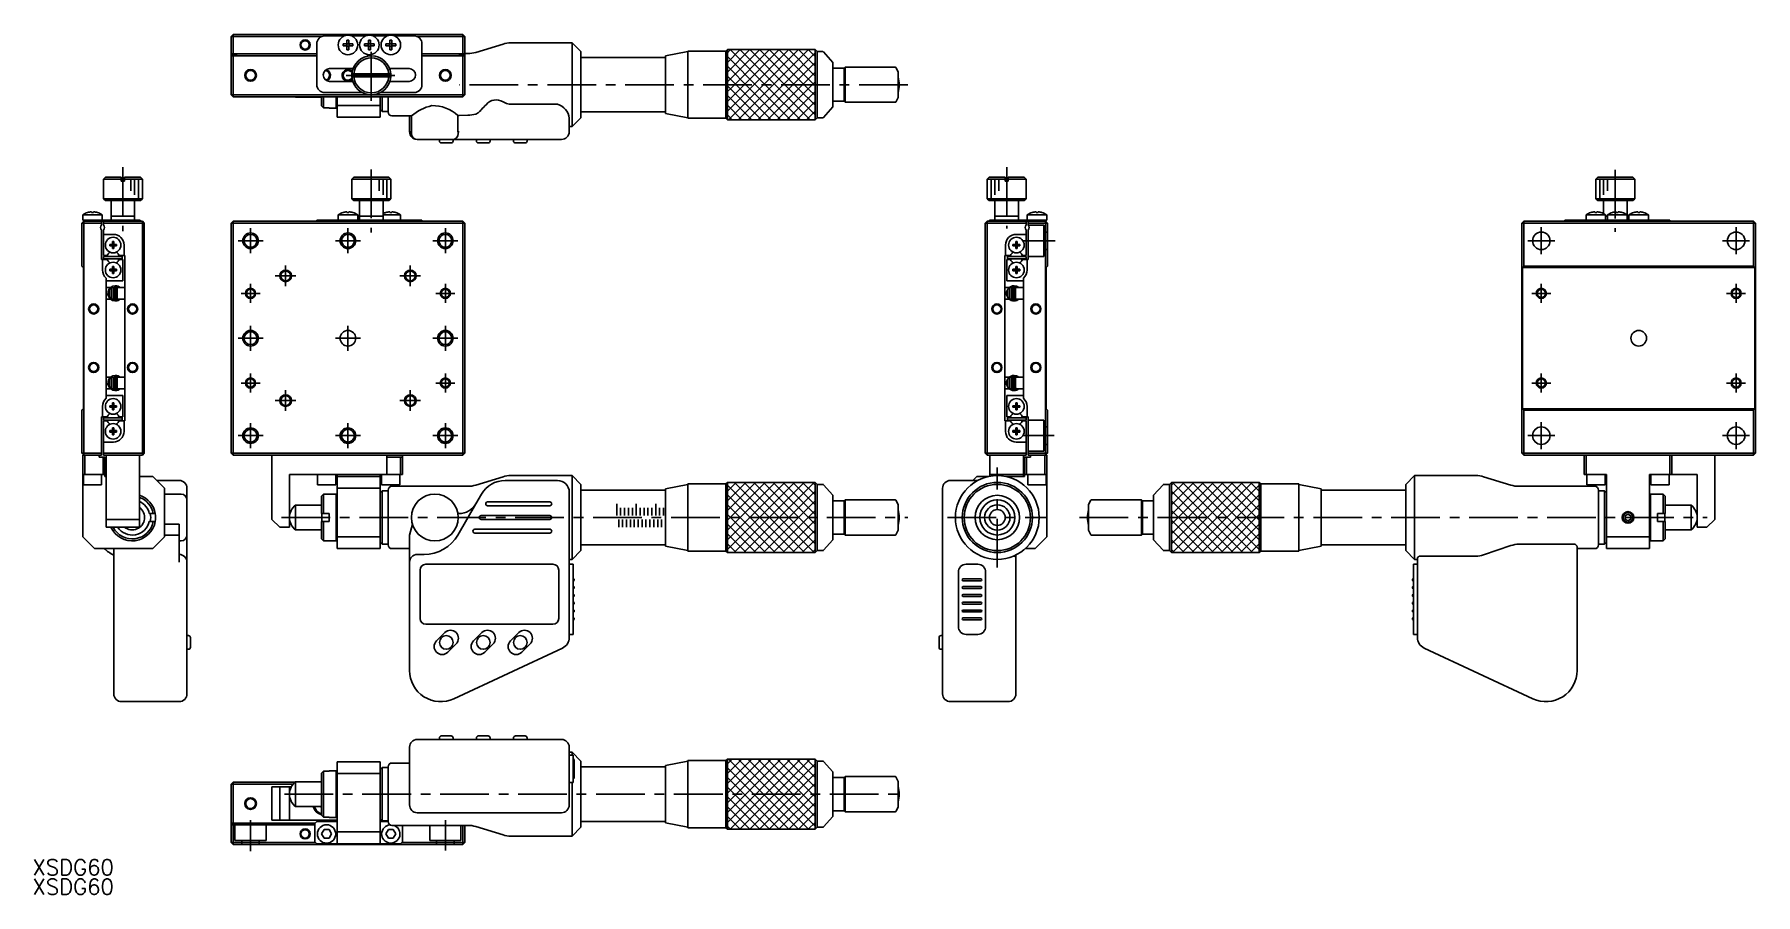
# Model space of a CAD drawing. Extents: x 19 to 461, y 13 to 234.
import ezdxf

# ---------------------------------------------------------------- set-up
doc = ezdxf.new("R2010")
doc.units = 0
doc.header["$LTSCALE"] = 10
doc.linetypes.add('CENTER', pattern=[2, 1.25, -0.25, 0.25, -0.25])
doc.linetypes.add('DASHED', pattern=[3.5, 2, -1.5])
doc.layers.get('0').update_dxf_attribs({"linetype": 'CONTINUOUS'})
doc.layers.add('CENTER', color=1, linetype='CENTER')
doc.styles.get("Standard").update_dxf_attribs({"font": 'txt.shx', "bigfont": '@extfont2.shx'})

msp = doc.modelspace()

# ---------------------------------------------------------------- texts
at = {"color": 7, "linetype": 'CONTINUOUS'}
for p in [(18.353125, 18.216667), (18.353125, 13.216667)]:
    msp.add_text('XSDG60', height=4, dxfattribs=at).set_placement(p)

# ---------------------------------------------------------------- linework, layer by layer
at = {"color": 7, "linetype": 'CONTINUOUS'}
for p, q in [((69.344929, 233.425), (69.844929, 233.925)), ((69.344929, 233.425), (69.844929, 233.425)), ((69.344929, 228.925), (69.344929, 233.425)), ((69.844929, 233.425), (69.844929, 233.925)), ((69.844929, 233.925), (128.844929, 233.925)), ((69.844929, 233.425), (69.844929, 228.925)), ((92.72043, 233.425), (69.844929, 233.425)), ((91.344929, 221.025), (91.344929, 231.525)), ((93.344929, 233.525), (98.365134, 233.525)), ((98.08634, 230.965), (98.08634, 231.485)), ((98.08634, 231.485), (99.084929, 231.485)), ((99.084929, 230.965), (98.08634, 230.965)), ((98.08634, 230.965), (99.043555, 230.965)), ((99.043555, 230.965), (99.043555, 231.485)), ((99.084929, 230.965), (99.043555, 230.965)), ((99.084929, 232.48359), (99.604929, 232.48359)), ((99.084929, 231.485), (99.084929, 232.48359)), ((99.084929, 231.526375), (99.604929, 231.526375)), ((99.084929, 229.96641), (99.084929, 230.965)), ((99.604929, 230.923625), (99.084929, 230.923625)), ((99.604929, 229.96641), (99.084929, 229.96641)), ((99.604929, 232.48359), (99.604929, 231.485)), ((99.604929, 231.485), (100.603519, 231.485)), ((99.604929, 230.965), (99.604929, 229.96641)), ((100.603519, 230.965), (99.604929, 230.965)), ((99.646304, 230.965), (99.604929, 230.965)), ((99.646304, 231.485), (99.646304, 230.965)), ((100.603519, 230.965), (99.646304, 230.965)), ((100.324725, 233.525), (103.865134, 233.525)), ((100.603519, 231.485), (100.603519, 230.965)), ((103.58634, 230.965), (103.58634, 231.485)), ((103.58634, 231.485), (104.584929, 231.485)), ((104.584929, 230.965), (103.58634, 230.965)), ((103.58634, 230.965), (104.543555, 230.965)), ((104.543555, 230.965), (104.543555, 231.485)), ((104.584929, 230.965), (104.543555, 230.965)), ((104.584929, 232.48359), (105.104929, 232.48359)), ((104.584929, 231.485), (104.584929, 232.48359)), ((104.584929, 231.526375), (105.104929, 231.526375)), ((104.584929, 229.96641), (104.584929, 230.965)), ((105.104929, 230.923625), (104.584929, 230.923625)), ((105.104929, 229.96641), (104.584929, 229.96641)), ((105.104929, 232.48359), (105.104929, 231.485)), ((105.104929, 231.485), (106.103519, 231.485)), ((105.104929, 230.965), (105.104929, 229.96641)), ((106.103519, 230.965), (105.104929, 230.965)), ((105.146304, 230.965), (105.104929, 230.965)), ((105.146304, 231.485), (105.146304, 230.965)), ((106.103519, 230.965), (105.146304, 230.965)), ((105.824725, 233.525), (109.365134, 233.525)), ((106.103519, 231.485), (106.103519, 230.965)), ((109.08634, 230.965), (109.08634, 231.485)), ((109.08634, 231.485), (110.084929, 231.485)), ((110.084929, 230.965), (109.08634, 230.965)), ((109.08634, 230.965), (110.043555, 230.965)), ((110.043555, 230.965), (110.043555, 231.485)), ((110.084929, 230.965), (110.043555, 230.965)), ((110.084929, 232.48359), (110.604929, 232.48359)), ((110.084929, 231.485), (110.084929, 232.48359)), ((110.084929, 231.526375), (110.604929, 231.526375)), ((110.084929, 229.96641), (110.084929, 230.965)), ((110.604929, 230.923625), (110.084929, 230.923625)), ((110.604929, 229.96641), (110.084929, 229.96641)), ((110.604929, 232.48359), (110.604929, 231.485)), ((110.604929, 231.485), (111.603519, 231.485)), ((110.604929, 230.965), (110.604929, 229.96641)), ((111.603519, 230.965), (110.604929, 230.965)), ((110.646304, 230.965), (110.604929, 230.965)), ((110.646304, 231.485), (110.646304, 230.965)), ((111.603519, 230.965), (110.646304, 230.965)), ((111.324725, 233.525), (116.344929, 233.525)), ((111.603519, 231.485), (111.603519, 230.965)), ((128.844929, 233.425), (116.969429, 233.425)), ((118.344929, 231.525), (118.344929, 221.025)), ((128.844929, 233.425), (128.844929, 233.925)), ((129.344929, 233.425), (128.844929, 233.925)), ((128.844929, 228.925), (128.844929, 233.425)), ((128.844929, 233.425), (129.344929, 233.425)), ((129.344929, 233.425), (129.344929, 228.925)), ((139.144984, 231.469461), (132.144875, 229.330539)), ((156.894929, 231.775), (141.190513, 231.775)), ((156.894929, 210.275), (156.894929, 231.775)), ((159.144929, 229.525), (156.894929, 231.775)), ((196.744929, 230.025), (196.344929, 229.625)), ((196.744929, 230.025), (196.744929, 212.025)), ((219.244929, 230.025), (196.744929, 230.025)), ((219.244929, 212.025), (219.244929, 230.025)), ((219.744929, 229.525), (219.244929, 230.025)), ((69.344929, 228.925), (69.844929, 228.925)), ((69.344929, 228.675), (69.344929, 228.925)), ((70.744929, 228.675), (69.344929, 228.675)), ((69.344929, 228.675), (69.344929, 228.425)), ((69.344929, 218.425), (69.344929, 228.425)), ((69.344929, 228.425), (69.844929, 228.425)), ((69.844929, 228.925), (91.344929, 228.925)), ((69.844929, 228.425), (69.844929, 218.425)), ((91.344929, 228.425), (69.844929, 228.425)), ((70.744929, 228.675), (70.744929, 228.425)), ((118.344929, 228.925), (128.844929, 228.925)), ((128.844929, 228.425), (118.344929, 228.425)), ((129.344929, 228.675), (127.944929, 228.675)), ((127.944929, 228.675), (127.944929, 228.425)), ((128.844929, 228.925), (129.344929, 228.925)), ((128.844929, 218.425), (128.844929, 228.425)), ((128.844929, 228.425), (129.344929, 228.425)), ((130.099346, 229.025), (129.344929, 229.025)), ((129.344929, 228.925), (129.344929, 228.675)), ((129.344929, 228.425), (129.344929, 228.675)), ((129.344929, 228.425), (129.344929, 218.425)), ((159.144929, 212.525), (159.144929, 229.525)), ((180.844929, 228.025), (159.144929, 228.025)), ((186.544929, 229.525), (180.844929, 228.417032)), ((180.844929, 213.632968), (180.844929, 228.417032)), ((186.544929, 229.625), (186.544929, 212.425)), ((196.344929, 229.625), (186.544929, 229.625)), ((196.344929, 212.425), (196.344929, 229.625)), ((219.744929, 212.525), (219.744929, 229.525)), ((221.210608, 229.525), (219.744929, 229.525)), ((223.844929, 226.725), (221.43439, 229.424805)), ((223.844929, 215.325), (223.844929, 226.725)), ((226.994929, 225.525), (226.744929, 225.275)), ((226.994929, 225.525), (226.994929, 216.525)), ((239.804725, 225.525), (226.994929, 225.525)), ((240.544929, 224.275), (240.079843, 225.344625)), ((100.661181, 225.175), (94.644929, 225.175)), ((94.644929, 221.875), (100.591247, 221.875)), ((100.862742, 223.825), (100.360955, 223.825)), ((100.360955, 223.025), (100.862742, 223.025)), ((109.827116, 223.825), (100.862742, 223.825)), ((100.862742, 223.025), (109.827116, 223.025)), ((110.328904, 223.825), (109.827116, 223.825)), ((109.827116, 223.025), (110.328904, 223.025)), ((115.044929, 225.175), (110.028678, 225.175)), ((110.098612, 221.875), (115.044929, 221.875)), ((226.744929, 225.275), (223.844929, 225.275)), ((226.744929, 216.775), (226.744929, 225.275)), ((240.544929, 217.775), (240.544929, 224.275)), ((69.844929, 218.425), (69.344929, 218.425)), ((69.844929, 217.925), (69.344929, 218.425)), ((69.844929, 218.425), (105.344929, 218.425)), ((69.844929, 217.925), (69.844929, 218.425)), ((128.844929, 217.925), (69.844929, 217.925)), ((85.911953, 217.85), (85.911953, 217.925)), ((85.911953, 217.85), (92.544929, 217.85)), ((92.544929, 215.616673), (92.544929, 217.925)), ((93.044929, 217.925), (93.044929, 215.10892)), ((102.970061, 219.025), (93.344929, 219.025)), ((96.344929, 215.025), (96.344929, 217.925)), ((96.544929, 217.925), (96.544929, 215.725)), ((105.344929, 218.425), (128.844929, 218.425)), ((107.644929, 215.725), (107.644929, 217.925)), ((116.344929, 219.025), (107.719798, 219.025)), ((108.144929, 217.925), (108.144929, 214.175)), ((109.644929, 214.025), (109.644929, 217.925)), ((128.844929, 218.425), (128.844929, 217.925)), ((129.344929, 218.425), (128.844929, 217.925)), ((129.344929, 218.425), (128.844929, 218.425)), ((139.686381, 216.35341), (139.144984, 216.63926)), ((223.844929, 216.775), (226.744929, 216.775)), ((226.744929, 216.775), (226.994929, 216.525)), ((226.994929, 216.525), (239.804725, 216.525)), ((240.079843, 216.705375), (240.544929, 217.775)), ((93.044929, 215.10892), (92.544929, 215.616673)), ((94.544929, 215.10892), (93.044929, 215.10892)), ((94.544929, 215.025), (94.544929, 215.10892)), ((94.544929, 215.025), (96.344929, 215.025)), ((96.344929, 215.025), (96.544929, 215.225)), ((96.544929, 215.725), (107.644929, 215.725)), ((96.544929, 212.725), (96.544929, 215.725)), ((107.644929, 212.725), (96.544929, 212.725)), ((107.644929, 215.725), (107.644929, 212.725)), ((107.644929, 214.675), (108.144929, 214.175)), ((108.144929, 214.175), (109.644929, 214.175)), ((110.644929, 213.025), (115.644929, 213.025)), ((115.144929, 213.025), (115.144929, 208.975)), ((115.644929, 213.025), (115.644929, 208.475)), ((127.561009, 213.087746), (127.561009, 208.975)), ((127.850701, 213.087746), (127.561009, 213.087746)), ((130.099346, 213.173484), (127.850701, 213.087746)), ((132.180828, 213.480825), (132.144875, 213.464771)), ((132.373127, 213.578328), (132.180828, 213.480825)), ((132.562742, 213.690072), (132.373127, 213.578328)), ((132.74931, 213.815841), (132.562742, 213.690072)), ((132.932474, 213.955397), (132.74931, 213.815841)), ((133.111885, 214.108471), (132.932474, 213.955397)), ((133.287199, 214.274771), (133.111885, 214.108471)), ((133.458081, 214.45398), (133.287199, 214.274771)), ((133.624204, 214.645753), (133.458081, 214.45398)), ((153.144929, 215.993847), (141.190513, 215.993847)), ((156.144929, 212.462728), (156.144929, 208.975)), ((156.894929, 210.275), (159.144929, 212.525)), ((159.144929, 214.025), (180.844929, 214.025)), ((180.844929, 213.632968), (186.544929, 212.525)), ((186.544929, 212.425), (196.344929, 212.425)), ((196.344929, 212.425), (196.744929, 212.025)), ((219.244929, 212.025), (219.744929, 212.525)), ((219.744929, 212.525), (221.210608, 212.525)), ((221.43439, 212.625195), (223.844929, 215.325)), ((115.144929, 208.975), (115.644929, 208.975)), ((127.561009, 208.975), (127.850701, 208.975)), ((127.644929, 208.475), (127.644929, 208.975)), ((156.144929, 210.275), (156.894929, 210.275)), ((196.744929, 212.025), (219.244929, 212.025)), ((126.144929, 206.975), (117.144929, 206.975)), ((122.834269, 206.975), (122.834269, 206.575)), ((125.834269, 206.075), (123.334269, 206.075)), ((126.144929, 206.975), (129.294077, 206.975)), ((126.334269, 206.575), (126.334269, 206.975)), ((135.356254, 206.975), (129.294077, 206.975)), ((132.334269, 206.975), (132.334269, 206.575)), ((135.334269, 206.075), (132.834269, 206.075)), ((139.686381, 206.975), (135.356254, 206.975)), ((135.834269, 206.575), (135.834269, 206.975)), ((153.144929, 206.975), (139.686381, 206.975)), ((141.834269, 206.975), (141.834269, 206.575)), ((144.834269, 206.075), (142.334269, 206.075)), ((145.334269, 206.575), (145.334269, 206.975)), ((154.144929, 206.975), (153.144929, 206.975)), ((37.075, 197.275), (36.575, 196.775)), ((41.175, 196.775), (36.575, 196.775)), ((36.575, 196.775), (36.575, 191.775)), ((37.075, 197.275), (41.175, 197.275)), ((41.175, 197.275), (41.175, 196.775)), ((41.175, 196.775), (41.175, 196.275)), ((41.175, 196.275), (41.975, 196.275)), ((41.975, 197.275), (46.075, 197.275)), ((41.975, 196.775), (41.975, 197.275)), ((46.575, 196.775), (41.975, 196.775)), ((41.975, 196.275), (41.975, 196.775)), ((46.575, 196.775), (46.075, 197.275)), ((46.575, 191.775), (46.575, 196.775)), ((100.344929, 196.275), (100.360955, 196.275)), ((100.344929, 196.275), (100.344929, 191.775)), ((100.360955, 196.775), (100.862742, 197.275)), ((100.360955, 196.275), (100.360955, 196.775)), ((110.328904, 196.775), (100.360955, 196.775)), ((100.862742, 197.275), (109.827116, 197.275)), ((109.827116, 197.275), (110.328904, 196.775)), ((110.328904, 196.775), (110.328904, 196.275)), ((110.328904, 196.275), (110.344929, 196.275)), ((110.344929, 191.775), (110.344929, 196.275)), ((263.925, 197.275), (263.425, 196.775)), ((268.025, 196.775), (263.425, 196.775)), ((263.425, 196.775), (263.425, 191.775)), ((263.925, 197.275), (268.025, 197.275)), ((268.025, 197.275), (268.025, 196.775)), ((268.025, 196.775), (268.025, 196.275)), ((268.025, 196.275), (268.825, 196.275)), ((268.825, 197.275), (272.925, 197.275)), ((268.825, 196.775), (268.825, 197.275)), ((273.425, 196.775), (268.825, 196.775)), ((268.825, 196.275), (268.825, 196.775)), ((273.425, 196.775), (272.925, 197.275)), ((273.425, 191.775), (273.425, 196.775)), ((419.655071, 196.275), (419.671096, 196.275)), ((419.655071, 196.275), (419.655071, 191.775)), ((419.671096, 196.775), (420.172884, 197.275)), ((429.639045, 196.775), (419.671096, 196.775)), ((419.671096, 196.275), (419.671096, 196.775)), ((420.172884, 197.275), (429.137258, 197.275)), ((429.137258, 197.275), (429.639045, 196.775)), ((429.639045, 196.775), (429.639045, 196.275)), ((429.639045, 196.275), (429.655071, 196.275)), ((429.655071, 191.775), (429.655071, 196.275)), ((36.575, 191.775), (46.575, 191.775)), ((36.575, 191.775), (37.075, 191.275)), ((46.075, 191.275), (37.075, 191.275)), ((38.575, 191.275), (38.575, 187.275)), ((44.575, 187.275), (44.575, 191.275)), ((46.075, 191.275), (46.575, 191.775)), ((100.344929, 191.775), (110.344929, 191.775)), ((100.344929, 191.775), (100.844929, 191.275)), ((109.844929, 191.275), (100.844929, 191.275)), ((102.344929, 191.275), (102.344929, 187.275)), ((108.344929, 187.275), (108.344929, 191.275)), ((109.844929, 191.275), (110.344929, 191.775)), ((263.425, 191.775), (268.425, 191.775)), ((263.425, 191.775), (263.925, 191.275)), ((268.425, 191.275), (263.925, 191.275)), ((265.425, 191.275), (265.425, 187.275)), ((268.425, 191.775), (273.425, 191.775)), ((272.925, 191.275), (268.425, 191.275)), ((271.425, 187.275), (271.425, 191.275)), ((272.925, 191.275), (273.425, 191.775)), ((419.655071, 191.775), (429.655071, 191.775)), ((419.655071, 191.775), (420.155071, 191.275)), ((429.155071, 191.275), (420.155071, 191.275)), ((421.655071, 191.275), (421.655071, 187.956129)), ((427.655071, 187.666657), (427.655071, 191.275)), ((429.155071, 191.275), (429.655071, 191.775)), ((31.575, 185.975), (31.075, 185.475)), ((31.275, 187.666657), (36.275, 187.666657)), ((31.275, 187.666657), (31.275, 186.275)), ((31.275, 186.275), (31.475, 186.275)), ((31.475, 185.975), (31.475, 186.275)), ((31.475, 186.275), (33.475, 186.275)), ((31.575, 185.975), (31.475, 185.975)), ((31.575, 185.475), (31.575, 185.975)), ((31.575, 185.975), (36.075, 185.975)), ((32.51641, 188.237581), (32.513067, 188.244436)), ((34.85, 186.275), (33.475, 186.275)), ((33.515, 188.237581), (33.515, 188.409953)), ((34.035, 188.237581), (33.515, 188.237581)), ((34.035, 188.409953), (34.035, 188.237581)), ((43.975, 186.275), (34.85, 186.275)), ((35.036933, 188.244436), (35.03359, 188.237581)), ((36.075, 185.975), (36.575, 185.975)), ((36.075, 185.475), (36.075, 185.975)), ((36.275, 186.275), (36.275, 187.666657)), ((36.575, 185.975), (46.575, 185.975)), ((36.575, 185.475), (36.575, 185.975)), ((38.575, 187.275), (44.575, 187.275)), ((44.575, 187.275), (38.575, 187.275)), ((38.575, 187.275), (38.575, 186.275)), ((43.975, 186.275), (45.975, 186.275)), ((44.575, 186.275), (44.575, 187.275)), ((45.975, 186.275), (45.975, 185.975)), ((46.575, 185.975), (46.575, 185.475)), ((47.075, 185.475), (46.575, 185.975)), ((69.844929, 185.975), (69.344929, 185.475)), ((69.844929, 185.475), (69.844929, 185.975)), ((69.844929, 185.975), (128.844929, 185.975)), ((91.344929, 185.975), (91.344929, 186.275)), ((91.344929, 186.275), (93.344929, 186.275)), ((98.269929, 186.275), (93.344929, 186.275)), ((96.844929, 187.666657), (101.844929, 187.666657)), ((96.844929, 187.666657), (96.844929, 186.275)), ((98.08634, 188.237581), (98.082997, 188.244436)), ((98.08634, 188.237581), (98.082997, 188.244436)), ((100.419929, 186.275), (98.269929, 186.275)), ((99.084929, 188.237581), (99.084929, 188.409953)), ((99.604929, 188.237581), (99.084929, 188.237581)), ((99.604929, 188.409953), (99.604929, 188.237581)), ((103.769929, 186.275), (100.419929, 186.275)), ((100.606862, 188.244436), (100.603519, 188.237581)), ((100.606862, 188.244436), (100.603519, 188.237581)), ((101.844929, 186.275), (101.844929, 187.666657)), ((102.344929, 187.275), (108.344929, 187.275)), ((105.344929, 187.275), (102.344929, 187.275)), ((102.344929, 187.275), (102.344929, 186.275)), ((105.919929, 186.275), (103.769929, 186.275)), ((108.344929, 187.275), (105.344929, 187.275)), ((109.269929, 186.275), (105.919929, 186.275)), ((108.344929, 187.666657), (112.844929, 187.666657)), ((108.344929, 186.275), (108.344929, 187.275)), ((109.08634, 188.237581), (109.082997, 188.244436)), ((109.08634, 188.237581), (109.082997, 188.244436)), ((111.419929, 186.275), (109.269929, 186.275)), ((110.084929, 188.237581), (110.084929, 188.409953)), ((110.604929, 188.237581), (110.084929, 188.237581)), ((110.604929, 188.409953), (110.604929, 188.237581)), ((116.344929, 186.275), (111.419929, 186.275)), ((111.606862, 188.244436), (111.603519, 188.237581)), ((111.606862, 188.244436), (111.603519, 188.237581)), ((112.844929, 186.275), (112.844929, 187.666657)), ((116.344929, 186.275), (118.344929, 186.275)), ((118.344929, 186.275), (118.344929, 185.975)), ((128.844929, 185.975), (128.844929, 185.475)), ((129.344929, 185.475), (128.844929, 185.975)), ((263.425, 185.975), (262.925, 185.475)), ((263.425, 185.475), (263.425, 185.975)), ((263.425, 185.975), (273.425, 185.975)), ((264.025, 185.975), (264.025, 186.275)), ((264.025, 186.275), (266.025, 186.275)), ((265.425, 187.275), (268.425, 187.275)), ((271.425, 187.275), (265.425, 187.275)), ((265.425, 187.275), (265.425, 186.275)), ((275.15, 186.275), (266.025, 186.275)), ((268.425, 187.275), (271.425, 187.275)), ((271.425, 186.275), (271.425, 187.275)), ((273.425, 185.975), (273.925, 185.975)), ((273.425, 185.975), (273.425, 185.475)), ((273.725, 187.666657), (278.725, 187.666657)), ((273.725, 187.666657), (273.725, 186.275)), ((273.925, 185.975), (278.425, 185.975)), ((273.925, 185.975), (273.925, 185.475)), ((274.96641, 188.237581), (274.963067, 188.244436)), ((276.525, 186.275), (275.15, 186.275)), ((275.965, 188.237581), (275.965, 188.409953)), ((276.485, 188.237581), (275.965, 188.237581)), ((276.485, 188.409953), (276.485, 188.237581)), ((276.525, 186.275), (278.525, 186.275)), ((277.486933, 188.244436), (277.48359, 188.237581)), ((278.525, 185.975), (278.425, 185.975)), ((278.425, 185.975), (278.425, 185.475)), ((278.425, 185.975), (278.925, 185.475)), ((278.525, 186.275), (278.525, 185.975)), ((278.525, 186.275), (278.725, 186.275)), ((278.725, 186.275), (278.725, 187.666657)), ((401.155071, 185.975), (400.655071, 185.475)), ((401.155071, 185.975), (401.155071, 185.475)), ((401.155071, 185.975), (413.030571, 185.975)), ((411.655071, 185.975), (411.655071, 186.275)), ((411.655071, 186.275), (413.655071, 186.275)), ((413.655071, 185.975), (413.030571, 185.975)), ((418.580071, 186.275), (413.655071, 186.275)), ((413.655071, 185.975), (436.655071, 185.975)), ((417.155071, 187.666657), (419.655071, 187.666657)), ((417.155071, 187.666657), (417.155071, 186.275)), ((418.396481, 188.237581), (418.393138, 188.244436)), ((418.675275, 186.275), (418.580071, 186.275)), ((418.675275, 186.275), (419.655071, 186.275)), ((419.395071, 188.237581), (419.395071, 188.409953)), ((419.915071, 188.237581), (419.395071, 188.237581)), ((419.655071, 187.666657), (422.155071, 187.666657)), ((419.655071, 186.275), (420.634866, 186.275)), ((419.915071, 188.409953), (419.915071, 188.237581)), ((420.730071, 186.275), (420.634866, 186.275)), ((424.080071, 186.275), (420.730071, 186.275)), ((420.917003, 188.244436), (420.91366, 188.237581)), ((422.155071, 186.275), (422.155071, 187.666657)), ((422.155071, 187.275), (422.655071, 187.275)), ((422.655071, 187.275), (422.155071, 187.275)), ((422.655071, 187.666657), (425.155071, 187.666657)), ((422.655071, 187.666657), (422.655071, 186.275)), ((423.896481, 188.237581), (423.893138, 188.244436)), ((424.175275, 186.275), (424.080071, 186.275)), ((424.175275, 186.275), (425.155071, 186.275)), ((424.895071, 188.237581), (424.895071, 188.409953)), ((425.415071, 188.237581), (424.895071, 188.237581)), ((425.155071, 187.666657), (427.655071, 187.666657)), ((425.155071, 186.275), (426.134866, 186.275)), ((425.415071, 188.409953), (425.415071, 188.237581)), ((426.230071, 186.275), (426.134866, 186.275)), ((429.580071, 186.275), (426.230071, 186.275)), ((426.417003, 188.244436), (426.41366, 188.237581)), ((427.655071, 186.275), (427.655071, 187.666657)), ((428.155071, 187.666657), (430.655071, 187.666657)), ((428.155071, 187.666657), (428.155071, 186.275)), ((429.396481, 188.237581), (429.393138, 188.244436)), ((429.675275, 186.275), (429.580071, 186.275)), ((429.675275, 186.275), (430.655071, 186.275)), ((430.395071, 188.237581), (430.395071, 188.409953)), ((430.915071, 188.237581), (430.395071, 188.237581)), ((430.655071, 187.666657), (433.155071, 187.666657)), ((430.655071, 186.275), (431.634866, 186.275)), ((430.915071, 188.409953), (430.915071, 188.237581)), ((431.730071, 186.275), (431.634866, 186.275)), ((436.655071, 186.275), (431.730071, 186.275)), ((431.917003, 188.244436), (431.91366, 188.237581)), ((433.155071, 186.275), (433.155071, 187.666657)), ((436.655071, 186.275), (438.655071, 186.275)), ((437.27957, 185.975), (436.655071, 185.975)), ((437.27957, 185.975), (460.155071, 185.975)), ((438.655071, 186.275), (438.655071, 185.975)), ((460.155071, 185.975), (460.155071, 185.475)), ((460.655071, 185.475), (460.155071, 185.975)), ((31.575, 185.475), (31.075, 185.475)), ((31.075, 174.475), (31.075, 185.475)), ((31.575, 185.475), (31.575, 126.475)), ((36.075, 185.475), (31.575, 185.475)), ((36.075, 185.036438), (36.075, 185.475)), ((36.075, 176.175), (36.075, 183.713562)), ((46.575, 185.475), (36.575, 185.475)), ((36.575, 185.475), (36.575, 185.036438)), ((36.575, 183.713562), (36.575, 182.625)), ((36.575, 182.625), (39.125, 182.625)), ((36.575, 177.175), (36.575, 182.625)), ((46.575, 126.475), (46.575, 185.475)), ((47.075, 185.475), (46.575, 185.475)), ((47.075, 185.475), (47.075, 126.475)), ((69.344929, 126.475), (69.344929, 185.475)), ((69.844929, 185.475), (69.344929, 185.475)), ((128.844929, 185.475), (69.844929, 185.475)), ((69.844929, 185.475), (69.844929, 126.475)), ((129.344929, 185.475), (128.844929, 185.475)), ((128.844929, 126.475), (128.844929, 185.475)), ((129.344929, 185.475), (129.344929, 126.475)), ((263.425, 185.475), (262.925, 185.475)), ((262.925, 126.475), (262.925, 185.475)), ((263.425, 185.475), (263.425, 126.475)), ((273.425, 185.475), (263.425, 185.475)), ((273.425, 182.625), (270.875, 182.625)), ((273.425, 185.036438), (273.425, 185.475)), ((273.425, 182.625), (273.425, 183.713562)), ((273.425, 177.175), (273.425, 182.625)), ((278.425, 185.475), (273.925, 185.475)), ((273.925, 185.475), (273.925, 185.036438)), ((273.925, 183.713562), (273.925, 176.175)), ((278.425, 126.475), (278.425, 185.475)), ((278.425, 185.475), (278.925, 185.475)), ((278.925, 185.475), (278.925, 174.475)), ((400.655071, 126.475), (400.655071, 185.475)), ((400.655071, 185.475), (401.155071, 185.475)), ((401.155071, 185.475), (401.155071, 174.475)), ((460.155071, 185.475), (401.155071, 185.475)), ((460.155071, 174.475), (460.155071, 185.475)), ((460.655071, 185.475), (460.155071, 185.475)), ((460.655071, 185.475), (460.655071, 126.475)), ((36.575, 177.175), (37.524194, 177.175)), ((41.375, 176.975), (36.575, 176.975)), ((36.575, 176.975), (36.575, 176.375)), ((37.524194, 177.175), (37.67436, 177.435095)), ((38.188639, 180.055), (38.895, 180.055)), ((38.188639, 179.695), (38.188639, 180.055)), ((38.895, 179.695), (38.188639, 179.695)), ((38.895, 180.761361), (39.255, 180.761361)), ((38.895, 180.055), (38.895, 180.761361)), ((38.905372, 180.044628), (38.895, 180.055)), ((38.905372, 179.705372), (38.895, 179.695)), ((38.895, 178.988639), (38.895, 179.695)), ((39.255, 178.988639), (38.895, 178.988639)), ((38.905372, 180.044628), (39.244628, 180.044628)), ((38.905372, 179.705372), (38.905372, 180.044628)), ((39.244628, 179.705372), (38.905372, 179.705372)), ((39.244628, 180.044628), (39.255, 180.055)), ((39.244628, 180.044628), (39.244628, 179.705372)), ((39.244628, 179.705372), (39.255, 179.695)), ((39.255, 180.761361), (39.255, 180.055)), ((39.255, 180.055), (39.961361, 180.055)), ((39.255, 179.695), (39.255, 178.988639)), ((39.961361, 179.695), (39.255, 179.695)), ((39.961361, 180.055), (39.961361, 179.695)), ((40.47564, 177.435095), (40.625806, 177.175)), ((40.625806, 177.175), (41.875, 177.175)), ((41.375, 176.975), (41.375, 176.375)), ((41.875, 179.875), (41.875, 177.175)), ((42.075, 177.175), (41.875, 177.175)), ((42.075, 177.175), (42.075, 134.775)), ((267.925, 177.175), (268.125, 177.175)), ((267.925, 134.775), (267.925, 177.175)), ((268.125, 179.875), (268.125, 177.175)), ((269.374194, 177.175), (268.125, 177.175)), ((268.625, 176.975), (268.625, 176.375)), ((273.425, 176.975), (268.625, 176.975)), ((269.374194, 177.175), (269.52436, 177.435095)), ((270.038639, 179.695), (270.038639, 180.055)), ((270.038639, 180.055), (270.745, 180.055)), ((270.745, 179.695), (270.038639, 179.695)), ((270.745, 180.761361), (271.105, 180.761361)), ((270.745, 180.055), (270.745, 180.761361)), ((270.755372, 180.044628), (270.745, 180.055)), ((270.755372, 179.705372), (270.745, 179.695)), ((270.745, 178.988639), (270.745, 179.695)), ((271.105, 178.988639), (270.745, 178.988639)), ((270.755372, 180.044628), (271.094628, 180.044628)), ((270.755372, 179.705372), (270.755372, 180.044628)), ((271.094628, 179.705372), (270.755372, 179.705372)), ((271.094628, 180.044628), (271.105, 180.055)), ((271.094628, 180.044628), (271.094628, 179.705372)), ((271.094628, 179.705372), (271.105, 179.695)), ((271.105, 180.761361), (271.105, 180.055)), ((271.105, 180.055), (271.811361, 180.055)), ((271.105, 179.695), (271.105, 178.988639)), ((271.811361, 179.695), (271.105, 179.695)), ((271.811361, 180.055), (271.811361, 179.695)), ((272.32564, 177.435095), (272.475806, 177.175)), ((273.425, 177.175), (272.475806, 177.175)), ((273.425, 176.975), (273.425, 176.375)), ((31.075, 174.475), (31.425, 174.125)), ((31.425, 174.125), (31.425, 137.825)), ((36.325, 176.175), (36.075, 176.175)), ((36.325, 173.475), (36.325, 176.175)), ((36.325, 176.175), (37.524194, 176.175)), ((36.575, 176.375), (41.375, 176.375)), ((37.67436, 175.914905), (37.524194, 176.175)), ((38.188639, 173.655), (38.895, 173.655)), ((38.188639, 173.295), (38.188639, 173.655)), ((38.895, 173.295), (38.188639, 173.295)), ((38.895, 174.361361), (39.255, 174.361361)), ((38.895, 173.655), (38.895, 174.361361)), ((38.905372, 173.644628), (38.895, 173.655)), ((38.905372, 173.305372), (38.895, 173.295)), ((38.895, 172.588639), (38.895, 173.295)), ((39.255, 172.588639), (38.895, 172.588639)), ((38.905372, 173.644628), (39.244628, 173.644628)), ((38.905372, 173.305372), (38.905372, 173.644628)), ((39.244628, 173.305372), (38.905372, 173.305372)), ((39.244628, 173.644628), (39.255, 173.655)), ((39.244628, 173.644628), (39.244628, 173.305372)), ((39.244628, 173.305372), (39.255, 173.295)), ((39.255, 174.361361), (39.255, 173.655)), ((39.255, 173.655), (39.961361, 173.655)), ((39.255, 173.295), (39.255, 172.588639)), ((39.961361, 173.295), (39.255, 173.295)), ((39.961361, 173.655), (39.961361, 173.295)), ((40.625806, 176.175), (40.47564, 175.914905)), ((40.625806, 176.175), (41.575, 176.175)), ((41.575, 176.175), (41.575, 170.675)), ((268.425, 170.675), (268.425, 176.175)), ((269.374194, 176.175), (268.425, 176.175)), ((268.625, 176.375), (273.425, 176.375)), ((269.374194, 176.175), (269.52436, 175.914905)), ((270.038639, 173.295), (270.038639, 173.655)), ((270.038639, 173.655), (270.745, 173.655)), ((270.745, 173.295), (270.038639, 173.295)), ((270.745, 174.361361), (271.105, 174.361361)), ((270.745, 173.655), (270.745, 174.361361)), ((270.755372, 173.644628), (270.745, 173.655)), ((270.755372, 173.305372), (270.745, 173.295)), ((270.745, 172.588639), (270.745, 173.295)), ((271.105, 172.588639), (270.745, 172.588639)), ((270.755372, 173.644628), (271.094628, 173.644628)), ((270.755372, 173.305372), (270.755372, 173.644628)), ((271.094628, 173.305372), (270.755372, 173.305372)), ((271.094628, 173.644628), (271.105, 173.655)), ((271.094628, 173.644628), (271.094628, 173.305372)), ((271.094628, 173.305372), (271.105, 173.295)), ((271.105, 174.361361), (271.105, 173.655)), ((271.105, 173.655), (271.811361, 173.655)), ((271.105, 173.295), (271.105, 172.588639)), ((271.811361, 173.295), (271.105, 173.295)), ((271.811361, 173.655), (271.811361, 173.295)), ((272.32564, 175.914905), (272.475806, 176.175)), ((273.675, 176.175), (272.475806, 176.175)), ((273.675, 176.175), (273.675, 173.475)), ((273.925, 176.175), (273.675, 176.175)), ((278.575, 174.125), (278.925, 174.475)), ((278.575, 137.825), (278.575, 174.125)), ((400.805071, 174.125), (401.155071, 174.475)), ((400.805071, 137.825), (400.805071, 174.125)), ((400.805071, 174.125), (460.505071, 174.125)), ((401.155071, 174.475), (460.155071, 174.475)), ((460.155071, 174.475), (460.505071, 174.125)), ((460.505071, 174.125), (460.505071, 137.825)), ((37.275, 140.554062), (37.275, 171.395938)), ((37.275, 170.675), (41.575, 170.675)), ((38.438755, 168.975), (37.275, 168.975)), ((38.075, 168.391515), (38.575, 168.920683)), ((38.075, 166.558485), (38.075, 168.391515)), ((38.575, 168.975), (38.575, 168.920683)), ((39.075, 168.975), (38.575, 168.975)), ((38.575, 168.920683), (38.575, 166.029317)), ((38.910914, 169.262581), (38.892922, 169.254781)), ((38.967355, 169.284821), (38.910469, 169.26344)), ((39.063705, 168.904805), (39.078249, 168.910571)), ((39.074842, 168.91021), (39.479957, 169.018689)), ((39.075, 165.975), (39.075, 168.975)), ((39.48, 168.475), (39.075, 168.475)), ((39.078249, 168.910571), (39.092511, 168.915387)), ((39.092511, 168.915387), (39.107003, 168.919472)), ((39.107003, 168.919472), (39.12169, 168.922816)), ((39.12169, 168.922816), (39.136532, 168.925406)), ((39.136532, 168.925406), (39.15149, 168.927236)), ((39.15149, 168.927236), (39.166526, 168.9283)), ((39.166526, 168.9283), (39.1816, 168.928595)), ((39.1816, 168.928595), (39.196672, 168.928118)), ((39.196672, 168.928118), (39.211702, 168.926872)), ((39.211702, 168.926872), (39.22665, 168.924859)), ((39.22665, 168.924859), (39.241477, 168.922085)), ((39.241477, 168.922085), (39.256143, 168.918559)), ((39.256143, 168.918559), (39.27061, 168.914291)), ((39.27061, 168.914291), (39.284841, 168.909293)), ((39.275, 168.475), (39.275, 168.913184)), ((39.275, 168.475), (39.275, 168.913183)), ((39.284841, 168.909293), (39.298799, 168.90358)), ((39.298799, 168.90358), (39.312448, 168.897167)), ((39.312448, 168.897167), (39.325754, 168.890074)), ((39.325754, 168.890074), (39.338683, 168.88232)), ((39.338683, 168.88232), (39.351203, 168.873926)), ((39.351203, 168.873926), (39.363284, 168.864917)), ((39.363284, 168.864917), (39.374897, 168.855316)), ((39.374897, 168.855316), (39.386014, 168.845149)), ((39.386014, 168.845149), (39.396609, 168.834444)), ((39.396609, 168.834444), (39.406657, 168.823229)), ((39.406657, 168.823229), (39.416136, 168.811532)), ((39.416136, 168.811532), (39.425023, 168.799383)), ((39.425023, 168.799383), (39.4333, 168.786814)), ((39.4333, 168.786814), (39.440948, 168.773857)), ((39.440948, 168.773857), (39.44795, 168.760542)), ((39.44795, 168.760542), (39.454291, 168.746903)), ((39.454291, 168.746903), (39.459957, 168.732974)), ((39.459957, 168.732974), (39.464937, 168.718787)), ((39.464937, 168.718787), (39.46922, 168.704378)), ((39.46922, 168.704378), (39.472798, 168.689779)), ((39.472798, 168.689779), (39.475662, 168.675027)), ((39.475662, 168.675027), (39.477807, 168.660156)), ((39.477807, 168.660156), (39.479229, 168.6452)), ((39.479229, 168.6452), (39.479924, 168.630196)), ((39.479924, 168.630196), (39.48, 168.623501)), ((39.48, 169.225), (39.48, 165.725)), ((39.87, 165.725), (39.87, 169.225)), ((40.075, 168.475), (39.87, 168.475)), ((39.870056, 169.018366), (40.075246, 168.978369)), ((40.075, 168.975), (40.075, 165.975)), ((42.075, 168.975), (40.075, 168.975)), ((40.075246, 168.978369), (40.087433, 168.975086)), ((269.088431, 168.975), (267.925, 168.975)), ((272.725, 170.675), (268.425, 170.675)), ((268.725, 168.3951), (269.225, 168.924247)), ((268.725, 166.562145), (268.725, 168.3951)), ((269.088941, 168.975), (269.088826, 168.975)), ((269.725, 168.975), (269.225, 168.975)), ((269.225, 168.975), (269.225, 168.924247)), ((269.225, 168.924247), (269.225, 166.032999)), ((269.724845, 168.91022), (270.129977, 169.018682)), ((269.725, 165.975), (269.725, 168.975)), ((269.725, 168.475), (269.725, 168.974938)), ((269.725, 166.475), (269.725, 168.475)), ((270.13, 168.475), (269.725, 168.475)), ((269.725, 168.475), (269.725, 166.475)), ((269.913515, 168.975), (269.913328, 168.975)), ((269.913643, 168.975), (269.913515, 168.975)), ((269.913957, 168.975), (269.91385, 168.975)), ((269.914517, 168.975), (269.914081, 168.975)), ((269.925, 168.975), (269.914601, 168.975)), ((269.925, 168.475), (269.925, 168.975)), ((270.13, 169.225), (270.13, 165.725)), ((271.040052, 169.282695), (270.352589, 169.418656)), ((270.526111, 169.252317), (270.518453, 169.248625)), ((270.52, 165.725), (270.52, 169.225)), ((270.52, 168.623501), (270.520334, 168.637726)), ((270.725, 168.475), (270.52, 168.475)), ((270.520334, 168.637726), (270.521394, 168.652706)), ((270.521394, 168.652706), (270.523177, 168.667615)), ((270.523177, 168.667615), (270.525681, 168.682419)), ((270.525681, 168.682419), (270.528898, 168.697082)), ((270.557458, 169.266245), (270.526111, 169.252317)), ((270.528898, 168.697082), (270.532822, 168.71157)), ((270.532822, 168.71157), (270.537445, 168.72585)), ((270.537445, 168.72585), (270.542756, 168.739887)), ((270.542756, 168.739887), (270.548743, 168.753647)), ((270.548743, 168.753647), (270.555394, 168.767099)), ((270.555394, 168.767099), (270.562694, 168.780209)), ((270.589449, 169.278587), (270.557458, 169.266245)), ((270.562694, 168.780209), (270.570628, 168.792947)), ((270.570628, 168.792947), (270.579176, 168.80528)), ((270.579176, 168.80528), (270.588321, 168.817179)), ((270.588321, 168.817179), (270.598043, 168.828614)), ((270.622004, 169.289314), (270.589449, 169.278587)), ((270.598043, 168.828614), (270.608319, 168.839555)), ((270.608319, 168.839555), (270.619126, 168.849976)), ((270.619126, 168.849976), (270.630439, 168.859849)), ((270.655043, 169.298399), (270.622004, 169.289314)), ((270.630439, 168.859849), (270.642232, 168.869147)), ((270.642232, 168.869147), (270.654478, 168.877848)), ((270.654478, 168.877848), (270.667147, 168.885926)), ((270.688487, 169.305822), (270.655043, 169.298399)), ((270.667147, 168.885926), (270.680209, 168.89336)), ((270.680209, 168.89336), (270.693634, 168.900129)), ((270.722254, 169.311564), (270.688487, 169.305822)), ((270.693634, 168.900129), (270.707386, 168.906214)), ((270.707386, 168.906214), (270.721434, 168.911597)), ((270.721434, 168.911597), (270.724979, 168.912829)), ((270.75626, 169.315611), (270.722254, 169.311564)), ((272.725, 168.975), (270.725, 168.975)), ((270.725, 168.975), (270.725, 165.975)), ((270.790423, 169.317953), (270.75626, 169.315611)), ((270.824659, 169.318585), (270.790423, 169.317953)), ((270.858885, 169.317506), (270.824659, 169.318585)), ((270.893017, 169.314716), (270.858885, 169.317506)), ((270.926972, 169.310224), (270.893017, 169.314716)), ((270.960666, 169.304039), (270.926972, 169.310224)), ((270.994018, 169.296176), (270.960666, 169.304039)), ((270.995662, 168.98664), (270.989512, 168.975)), ((271.026945, 169.286653), (270.994018, 169.296176)), ((271.00192, 168.998893), (270.995662, 168.98664)), ((271.099259, 169.257271), (271.000042, 168.974975)), ((271.008247, 169.01168), (271.00192, 168.998893)), ((271.014603, 169.024923), (271.008247, 169.01168)), ((271.020948, 169.038538), (271.014603, 169.024923)), ((271.027244, 169.052439), (271.020948, 169.038538)), ((271.059364, 169.275494), (271.026945, 169.286653)), ((271.033449, 169.066539), (271.027244, 169.052439)), ((271.039525, 169.08075), (271.033449, 169.066539)), ((271.045434, 169.094982), (271.039525, 169.08075)), ((271.051138, 169.109145), (271.045434, 169.094982)), ((271.056603, 169.123151), (271.051138, 169.109145)), ((271.061793, 169.136913), (271.056603, 169.123151)), ((271.089531, 169.26344), (271.059364, 169.275494)), ((271.066676, 169.150342), (271.061793, 169.136913)), ((271.071221, 169.163356), (271.066676, 169.150342)), ((271.0754, 169.175872), (271.071221, 169.163356)), ((271.079187, 169.187811), (271.0754, 169.175872)), ((271.082557, 169.1991), (271.079187, 169.187811)), ((271.08549, 169.209666), (271.082557, 169.1991)), ((271.087967, 169.219443), (271.08549, 169.209666)), ((271.089972, 169.22837), (271.087967, 169.219443)), ((271.08818, 169.263725), (271.09014, 169.263104)), ((271.561031, 168.975123), (271.089086, 169.262581)), ((271.091493, 169.236391), (271.089972, 169.22837)), ((271.09014, 169.263104), (271.091614, 169.261358)), ((271.092521, 169.243456), (271.091493, 169.236391)), ((271.091614, 169.261358), (271.092594, 169.258499)), ((271.093049, 169.24952), (271.092521, 169.243456)), ((271.092594, 169.258499), (271.093073, 169.254545)), ((271.093073, 169.254545), (271.093049, 169.24952)), ((271.098188, 169.258663), (271.099259, 169.257271)), ((272.725, 171.395938), (272.725, 140.554062)), ((37.275, 165.975), (38.438385, 165.975)), ((38.575, 166.029317), (38.075, 166.558485)), ((38.575, 166.029317), (38.575, 165.975)), ((38.575, 165.975), (39.075, 165.975)), ((38.881308, 165.70037), (38.901093, 165.691661)), ((38.901603, 165.691382), (38.969304, 165.9148)), ((38.907084, 165.702548), (38.906879, 165.697003)), ((38.906879, 165.697003), (38.907208, 165.692582)), ((38.90782, 165.709179), (38.907084, 165.702548)), ((38.907208, 165.692582), (38.9077, 165.69035)), ((38.9077, 165.69035), (38.90974, 165.686983)), ((38.909084, 165.716853), (38.90782, 165.709179)), ((38.910867, 165.725517), (38.909084, 165.716853)), ((38.90974, 165.686983), (38.910469, 165.68656)), ((38.910469, 165.68656), (38.940636, 165.674506)), ((38.913156, 165.735116), (38.910867, 165.725517)), ((38.915938, 165.745584), (38.913156, 165.735116)), ((38.919192, 165.756853), (38.915938, 165.745584)), ((38.922899, 165.768847), (38.919192, 165.756853)), ((38.927032, 165.781486), (38.922899, 165.768847)), ((38.931565, 165.794686), (38.927032, 165.781486)), ((38.936467, 165.80836), (38.931565, 165.794686)), ((38.941706, 165.822417), (38.936467, 165.80836)), ((38.940636, 165.674506), (38.973055, 165.663347)), ((38.947247, 165.836763), (38.941706, 165.822417)), ((38.953053, 165.851303), (38.947247, 165.836763)), ((38.959085, 165.865939), (38.953053, 165.851303)), ((38.965303, 165.880575), (38.959085, 165.865939)), ((38.959953, 165.667304), (39.647408, 165.531344)), ((38.971667, 165.895113), (38.965303, 165.880575)), ((38.969304, 165.9148), (38.999495, 165.975002)), ((38.978133, 165.909457), (38.971667, 165.895113)), ((38.973055, 165.663347), (39.005982, 165.653824)), ((38.984658, 165.923511), (38.978133, 165.909457)), ((38.9912, 165.937182), (38.984658, 165.923511)), ((38.997714, 165.950378), (38.9912, 165.937182)), ((39.004158, 165.963012), (38.997714, 165.950378)), ((39.010488, 165.975), (39.004158, 165.963012)), ((39.005982, 165.653824), (39.039334, 165.645961)), ((39.039334, 165.645961), (39.073028, 165.639776)), ((39.061649, 166.045034), (39.049361, 166.050362)), ((39.072025, 166.041788), (39.063705, 166.045195)), ((39.086205, 166.036643), (39.072025, 166.041788)), ((39.073028, 165.639776), (39.106983, 165.635284)), ((39.075, 166.475), (39.48, 166.475)), ((39.100628, 166.032227), (39.086205, 166.036643)), ((39.115257, 166.028552), (39.100628, 166.032227)), ((39.106983, 165.635284), (39.141115, 165.632494)), ((39.130054, 166.025628), (39.115257, 166.028552)), ((39.14498, 166.023465), (39.130054, 166.025628)), ((39.141115, 165.632494), (39.175341, 165.631415)), ((39.159995, 166.022067), (39.14498, 166.023465)), ((39.175059, 166.021438), (39.159995, 166.022067)), ((39.190133, 166.02158), (39.175059, 166.021438)), ((39.175341, 165.631415), (39.209577, 165.632047)), ((39.205176, 166.022492), (39.190133, 166.02158)), ((39.220149, 166.02417), (39.205176, 166.022492)), ((39.209577, 165.632047), (39.24374, 165.634389)), ((39.235013, 166.026609), (39.220149, 166.02417)), ((39.249729, 166.029801), (39.235013, 166.026609)), ((39.24374, 165.634389), (39.277746, 165.638436)), ((39.264259, 166.033736), (39.249729, 166.029801)), ((39.278566, 166.038403), (39.264259, 166.033736)), ((39.275, 166.036806), (39.275, 166.475)), ((39.275, 166.036805), (39.275, 166.475)), ((39.277746, 165.638436), (39.311513, 165.644178)), ((39.292614, 166.043786), (39.278566, 166.038403)), ((39.306366, 166.049871), (39.292614, 166.043786)), ((39.319791, 166.05664), (39.306366, 166.049871)), ((39.311513, 165.644178), (39.344957, 165.651601)), ((39.332853, 166.064074), (39.319791, 166.05664)), ((39.345522, 166.072152), (39.332853, 166.064074)), ((39.344957, 165.651601), (39.377996, 165.660686)), ((39.357768, 166.080853), (39.345522, 166.072152)), ((39.369561, 166.090151), (39.357768, 166.080853)), ((39.380874, 166.100024), (39.369561, 166.090151)), ((39.377996, 165.660686), (39.410551, 165.671413)), ((39.391681, 166.110445), (39.380874, 166.100024)), ((39.401957, 166.121386), (39.391681, 166.110445)), ((39.411679, 166.132821), (39.401957, 166.121386)), ((39.410551, 165.671413), (39.442542, 165.683755)), ((39.420824, 166.14472), (39.411679, 166.132821)), ((39.429372, 166.157053), (39.420824, 166.14472)), ((39.437306, 166.169791), (39.429372, 166.157053)), ((39.444606, 166.182901), (39.437306, 166.169791)), ((39.442542, 165.683755), (39.473889, 165.697683)), ((39.451257, 166.196353), (39.444606, 166.182901)), ((39.457244, 166.210113), (39.451257, 166.196353)), ((39.462555, 166.22415), (39.457244, 166.210113)), ((39.467178, 166.23843), (39.462555, 166.22415)), ((39.471102, 166.252918), (39.467178, 166.23843)), ((39.474319, 166.267581), (39.471102, 166.252918)), ((39.473889, 165.697683), (39.481547, 165.701375)), ((39.476823, 166.282385), (39.474319, 166.267581)), ((39.478606, 166.297294), (39.476823, 166.282385)), ((39.479666, 166.312274), (39.478606, 166.297294)), ((39.48, 166.326499), (39.479666, 166.312274)), ((39.87, 166.475), (40.075, 166.475)), ((40.075203, 165.971632), (39.870023, 165.931318)), ((40.075, 165.975), (42.075, 165.975)), ((40.086431, 165.974678), (40.075203, 165.971632)), ((267.925, 165.975), (269.088575, 165.975)), ((269.225, 166.032999), (268.725, 166.562145)), ((268.725, 166.5549), (268.725, 166.562145)), ((269.225, 166.032999), (269.225, 165.975)), ((269.225, 165.975), (269.725, 165.975)), ((270.129945, 165.931634), (269.724839, 166.039446)), ((269.725, 165.975), (269.725, 166.475)), ((269.725, 166.475), (270.13, 166.475)), ((269.913163, 165.975), (269.913314, 165.975)), ((269.913532, 165.975), (269.913647, 165.975)), ((269.913647, 165.975), (269.913802, 165.975)), ((269.913802, 165.975), (269.913927, 165.975)), ((269.913939, 165.975), (269.914039, 165.975)), ((269.914039, 165.975), (269.914142, 165.975)), ((269.91427, 165.975), (269.914447, 165.975)), ((269.914447, 165.975), (269.914577, 165.975)), ((269.914713, 165.975), (269.925, 165.975)), ((269.925, 165.975), (269.925, 166.475)), ((270.52, 166.475), (270.725, 166.475)), ((270.520076, 166.319804), (270.52, 166.326499)), ((270.725166, 165.9716), (270.520042, 165.931311)), ((270.520771, 166.3048), (270.520076, 166.319804)), ((270.522193, 166.289844), (270.520771, 166.3048)), ((270.524338, 166.274973), (270.522193, 166.289844)), ((270.527202, 166.260221), (270.524338, 166.274973)), ((270.53078, 166.245622), (270.527202, 166.260221)), ((270.535063, 166.231213), (270.53078, 166.245622)), ((270.540043, 166.217026), (270.535063, 166.231213)), ((270.545709, 166.203097), (270.540043, 166.217026)), ((270.55205, 166.189458), (270.545709, 166.203097)), ((270.559052, 166.176143), (270.55205, 166.189458)), ((270.5667, 166.163186), (270.559052, 166.176143)), ((270.574977, 166.150617), (270.5667, 166.163186)), ((270.583864, 166.138468), (270.574977, 166.150617)), ((270.593343, 166.126771), (270.583864, 166.138468)), ((270.603391, 166.115556), (270.593343, 166.126771)), ((270.613986, 166.104851), (270.603391, 166.115556)), ((270.625103, 166.094684), (270.613986, 166.104851)), ((270.636716, 166.085083), (270.625103, 166.094684)), ((270.648797, 166.076074), (270.636716, 166.085083)), ((270.661317, 166.06768), (270.648797, 166.076074)), ((270.674246, 166.059926), (270.661317, 166.06768)), ((270.687552, 166.052833), (270.674246, 166.059926)), ((270.701201, 166.04642), (270.687552, 166.052833)), ((270.715159, 166.040707), (270.701201, 166.04642)), ((270.724975, 166.037173), (270.715159, 166.040707)), ((270.725, 165.975), (272.725, 165.975)), ((270.736645, 165.974717), (270.725166, 165.9716)), ((271.030743, 165.664561), (271.031671, 165.664862)), ((271.031671, 165.664862), (271.0331, 165.665327)), ((271.0331, 165.665327), (271.034404, 165.665755)), ((271.034404, 165.665755), (271.035319, 165.666057)), ((271.035319, 165.666057), (271.036549, 165.666465)), ((271.036549, 165.666465), (271.037538, 165.666795)), ((271.037538, 165.666795), (271.038697, 165.667183)), ((271.038697, 165.667183), (271.039726, 165.667531)), ((271.039726, 165.667531), (271.041948, 165.668286)), ((271.041948, 165.668286), (271.04286, 165.668599)), ((271.04286, 165.668599), (271.047204, 165.670108)), ((271.047204, 165.670108), (271.049234, 165.670824)), ((271.049234, 165.670824), (271.052062, 165.671834)), ((271.052062, 165.671834), (271.089531, 165.68656)), ((271.08568, 165.686787), (271.08818, 165.686275)), ((271.08818, 165.686275), (271.08786, 165.687039)), ((271.089531, 165.68656), (271.08818, 165.686275)), ((271.089288, 165.687505), (271.107242, 165.695291)), ((271.09026, 165.686983), (271.089531, 165.68656)), ((38.438755, 145.975), (37.275, 145.975)), ((38.075, 145.391515), (38.575, 145.920683)), ((38.575, 145.975), (38.575, 145.920683)), ((39.075, 145.975), (38.575, 145.975)), ((38.575, 145.920683), (38.575, 143.029317)), ((38.910914, 146.262581), (38.892922, 146.254781)), ((38.905213, 146.259204), (38.901812, 146.258663)), ((38.967355, 146.284821), (38.910469, 146.26344)), ((39.063705, 145.904805), (39.078249, 145.910571)), ((39.074842, 145.91021), (39.479957, 146.018689)), ((39.075, 142.975), (39.075, 145.975)), ((39.078249, 145.910571), (39.092511, 145.915387)), ((39.092511, 145.915387), (39.107003, 145.919472)), ((39.107003, 145.919472), (39.12169, 145.922816)), ((39.12169, 145.922816), (39.136532, 145.925406)), ((39.136532, 145.925406), (39.15149, 145.927236)), ((39.15149, 145.927236), (39.166526, 145.9283)), ((39.166526, 145.9283), (39.1816, 145.928595)), ((39.1816, 145.928595), (39.196672, 145.928118)), ((39.196672, 145.928118), (39.211702, 145.926872)), ((39.211702, 145.926872), (39.22665, 145.924859)), ((39.22665, 145.924859), (39.241477, 145.922085)), ((39.241477, 145.922085), (39.256143, 145.918559)), ((39.256143, 145.918559), (39.27061, 145.914291)), ((39.27061, 145.914291), (39.284841, 145.909293)), ((39.275, 145.475), (39.275, 145.913184)), ((39.275, 145.475), (39.275, 145.913183)), ((39.284841, 145.909293), (39.298799, 145.90358)), ((39.298799, 145.90358), (39.312448, 145.897167)), ((39.312448, 145.897167), (39.325754, 145.890074)), ((39.325754, 145.890074), (39.338683, 145.88232)), ((39.338683, 145.88232), (39.351203, 145.873926)), ((39.351203, 145.873926), (39.363284, 145.864917)), ((39.363284, 145.864917), (39.374897, 145.855316)), ((39.374897, 145.855316), (39.386014, 145.845149)), ((39.386014, 145.845149), (39.396609, 145.834444)), ((39.396609, 145.834444), (39.406657, 145.823229)), ((39.406657, 145.823229), (39.416136, 145.811532)), ((39.416136, 145.811532), (39.425023, 145.799383)), ((39.425023, 145.799383), (39.4333, 145.786814)), ((39.48, 146.225), (39.48, 142.725)), ((39.87, 142.725), (39.87, 146.225)), ((39.870056, 146.018366), (40.075246, 145.978369)), ((40.075, 145.975), (40.075, 142.975)), ((42.075, 145.975), (40.075, 145.975)), ((40.075246, 145.978369), (40.087433, 145.975086)), ((269.088431, 145.975), (267.925, 145.975)), ((268.725, 145.3951), (269.225, 145.924247)), ((269.088941, 145.975), (269.088826, 145.975)), ((269.725, 145.975), (269.225, 145.975)), ((269.225, 145.975), (269.225, 145.924247)), ((269.225, 145.924247), (269.225, 143.032999)), ((269.724845, 145.91022), (270.129977, 146.018682)), ((269.725, 142.975), (269.725, 145.975)), ((269.725, 145.475), (269.725, 145.974938)), ((269.913515, 145.975), (269.913328, 145.975)), ((269.913643, 145.975), (269.913515, 145.975)), ((269.913957, 145.975), (269.91385, 145.975)), ((269.914517, 145.975), (269.914081, 145.975)), ((269.925, 145.975), (269.914601, 145.975)), ((269.925, 145.475), (269.925, 145.975)), ((270.13, 146.225), (270.13, 142.725)), ((271.040052, 146.282695), (270.352589, 146.418656)), ((270.526111, 146.252317), (270.518453, 146.248625)), ((270.52, 142.725), (270.52, 146.225)), ((270.557458, 146.266245), (270.526111, 146.252317)), ((270.589449, 146.278587), (270.557458, 146.266245)), ((270.562694, 145.780209), (270.570628, 145.792947)), ((270.570628, 145.792947), (270.579176, 145.80528)), ((270.579176, 145.80528), (270.588321, 145.817179)), ((270.588321, 145.817179), (270.598043, 145.828614)), ((270.622004, 146.289314), (270.589449, 146.278587)), ((270.598043, 145.828614), (270.608319, 145.839555)), ((270.608319, 145.839555), (270.619126, 145.849976)), ((270.619126, 145.849976), (270.630439, 145.859849)), ((270.655043, 146.298399), (270.622004, 146.289314)), ((270.630439, 145.859849), (270.642232, 145.869147)), ((270.642232, 145.869147), (270.654478, 145.877848)), ((270.654478, 145.877848), (270.667147, 145.885926)), ((270.688487, 146.305822), (270.655043, 146.298399)), ((270.667147, 145.885926), (270.680209, 145.89336)), ((270.680209, 145.89336), (270.693634, 145.900129)), ((270.722254, 146.311564), (270.688487, 146.305822)), ((270.693634, 145.900129), (270.707386, 145.906214)), ((270.707386, 145.906214), (270.721434, 145.911597)), ((270.721434, 145.911597), (270.724979, 145.912829)), ((270.75626, 146.315611), (270.722254, 146.311564)), ((272.725, 145.975), (270.725, 145.975)), ((270.725, 145.975), (270.725, 142.975)), ((270.790423, 146.317953), (270.75626, 146.315611)), ((270.824659, 146.318585), (270.790423, 146.317953)), ((270.858885, 146.317506), (270.824659, 146.318585)), ((270.893017, 146.314716), (270.858885, 146.317506)), ((270.926972, 146.310224), (270.893017, 146.314716)), ((270.960666, 146.304039), (270.926972, 146.310224)), ((270.994018, 146.296176), (270.960666, 146.304039)), ((270.995662, 145.98664), (270.989512, 145.975)), ((271.026945, 146.286653), (270.994018, 146.296176)), ((271.00192, 145.998893), (270.995662, 145.98664)), ((271.098188, 146.258663), (271.000042, 145.974975)), ((271.008247, 146.01168), (271.00192, 145.998893)), ((271.014603, 146.024923), (271.008247, 146.01168)), ((271.020948, 146.038538), (271.014603, 146.024923)), ((271.027244, 146.052439), (271.020948, 146.038538)), ((271.059364, 146.275494), (271.026945, 146.286653)), ((271.033449, 146.066539), (271.027244, 146.052439)), ((271.039525, 146.08075), (271.033449, 146.066539)), ((271.045434, 146.094982), (271.039525, 146.08075)), ((271.051138, 146.109145), (271.045434, 146.094982)), ((271.056603, 146.123151), (271.051138, 146.109145)), ((271.061793, 146.136913), (271.056603, 146.123151)), ((271.089531, 146.26344), (271.059364, 146.275494)), ((271.066676, 146.150342), (271.061793, 146.136913)), ((271.071221, 146.163356), (271.066676, 146.150342)), ((271.0754, 146.175872), (271.071221, 146.163356)), ((271.079187, 146.187811), (271.0754, 146.175872)), ((271.082557, 146.1991), (271.079187, 146.187811)), ((271.08549, 146.209666), (271.082557, 146.1991)), ((271.087967, 146.219443), (271.08549, 146.209666)), ((271.089972, 146.22837), (271.087967, 146.219443)), ((271.08818, 146.263725), (271.09014, 146.263104)), ((271.561031, 145.975123), (271.089086, 146.262581)), ((271.091493, 146.236391), (271.089972, 146.22837)), ((271.09014, 146.263104), (271.091614, 146.261358)), ((271.092521, 146.243456), (271.091493, 146.236391)), ((271.091614, 146.261358), (271.092594, 146.258499)), ((271.093049, 146.24952), (271.092521, 146.243456)), ((271.092594, 146.258499), (271.093073, 146.254545)), ((271.093073, 146.254545), (271.093049, 146.24952)), ((271.118393, 146.249764), (271.098684, 146.258436)), ((37.275, 142.975), (38.438385, 142.975)), ((38.075, 143.558485), (38.075, 145.391515)), ((38.575, 143.029317), (38.075, 143.558485)), ((38.575, 143.029317), (38.575, 142.975)), ((38.575, 142.975), (39.075, 142.975)), ((38.881308, 142.70037), (38.908303, 142.688553)), ((38.901603, 142.691382), (38.969304, 142.9148)), ((38.907084, 142.702548), (38.906879, 142.697003)), ((38.906879, 142.697003), (38.907208, 142.692582)), ((38.90782, 142.709179), (38.907084, 142.702548)), ((38.907208, 142.692582), (38.9077, 142.69035)), ((38.9077, 142.69035), (38.90974, 142.686983)), ((38.909084, 142.716853), (38.90782, 142.709179)), ((38.910867, 142.725517), (38.909084, 142.716853)), ((38.90974, 142.686983), (38.910469, 142.68656)), ((38.910469, 142.68656), (38.940636, 142.674506)), ((38.913156, 142.735116), (38.910867, 142.725517)), ((38.915938, 142.745584), (38.913156, 142.735116)), ((38.919192, 142.756853), (38.915938, 142.745584)), ((38.922899, 142.768847), (38.919192, 142.756853)), ((38.927032, 142.781486), (38.922899, 142.768847)), ((38.931565, 142.794686), (38.927032, 142.781486)), ((38.936467, 142.80836), (38.931565, 142.794686)), ((38.941706, 142.822417), (38.936467, 142.80836)), ((38.940636, 142.674506), (38.973055, 142.663347)), ((38.947247, 142.836763), (38.941706, 142.822417)), ((38.953053, 142.851303), (38.947247, 142.836763)), ((38.959085, 142.865939), (38.953053, 142.851303)), ((38.965303, 142.880575), (38.959085, 142.865939)), ((38.959953, 142.667304), (39.647408, 142.531344)), ((38.971667, 142.895113), (38.965303, 142.880575)), ((38.969304, 142.9148), (38.999495, 142.975002)), ((38.978133, 142.909457), (38.971667, 142.895113)), ((38.973055, 142.663347), (39.005982, 142.653824)), ((38.984658, 142.923511), (38.978133, 142.909457)), ((38.9912, 142.937182), (38.984658, 142.923511)), ((38.997714, 142.950378), (38.9912, 142.937182)), ((39.004158, 142.963012), (38.997714, 142.950378)), ((39.010488, 142.975), (39.004158, 142.963012)), ((39.005982, 142.653824), (39.039334, 142.645961)), ((39.039334, 142.645961), (39.073028, 142.639776)), ((39.061649, 143.045034), (39.049361, 143.050362)), ((39.072025, 143.041788), (39.063705, 143.045195)), ((39.086205, 143.036643), (39.072025, 143.041788)), ((39.073028, 142.639776), (39.106983, 142.635284)), ((39.48, 145.475), (39.075, 145.475)), ((39.075, 143.475), (39.48, 143.475)), ((39.100628, 143.032227), (39.086205, 143.036643)), ((39.115257, 143.028552), (39.100628, 143.032227)), ((39.106983, 142.635284), (39.141115, 142.632494)), ((39.130054, 143.025628), (39.115257, 143.028552)), ((39.14498, 143.023465), (39.130054, 143.025628)), ((39.141115, 142.632494), (39.175341, 142.631415)), ((39.159995, 143.022067), (39.14498, 143.023465)), ((39.175059, 143.021438), (39.159995, 143.022067)), ((39.190133, 143.02158), (39.175059, 143.021438)), ((39.175341, 142.631415), (39.209577, 142.632047)), ((39.205176, 143.022492), (39.190133, 143.02158)), ((39.220149, 143.02417), (39.205176, 143.022492)), ((39.209577, 142.632047), (39.24374, 142.634389)), ((39.235013, 143.026609), (39.220149, 143.02417)), ((39.249729, 143.029801), (39.235013, 143.026609)), ((39.24374, 142.634389), (39.277746, 142.638436)), ((39.264259, 143.033736), (39.249729, 143.029801)), ((39.278566, 143.038403), (39.264259, 143.033736)), ((39.275, 143.036806), (39.275, 143.475)), ((39.275, 143.036805), (39.275, 143.475)), ((39.277746, 142.638436), (39.311513, 142.644178)), ((39.292614, 143.043786), (39.278566, 143.038403)), ((39.306366, 143.049871), (39.292614, 143.043786)), ((39.319791, 143.05664), (39.306366, 143.049871)), ((39.311513, 142.644178), (39.344957, 142.651601)), ((39.332853, 143.064074), (39.319791, 143.05664)), ((39.345522, 143.072152), (39.332853, 143.064074)), ((39.344957, 142.651601), (39.377996, 142.660686)), ((39.357768, 143.080853), (39.345522, 143.072152)), ((39.369561, 143.090151), (39.357768, 143.080853)), ((39.380874, 143.100024), (39.369561, 143.090151)), ((39.377996, 142.660686), (39.410551, 142.671413)), ((39.391681, 143.110445), (39.380874, 143.100024)), ((39.401957, 143.121386), (39.391681, 143.110445)), ((39.411679, 143.132821), (39.401957, 143.121386)), ((39.410551, 142.671413), (39.442542, 142.683755)), ((39.420824, 143.14472), (39.411679, 143.132821)), ((39.429372, 143.157053), (39.420824, 143.14472)), ((39.437306, 143.169791), (39.429372, 143.157053)), ((39.4333, 145.786814), (39.440948, 145.773857)), ((39.444606, 143.182901), (39.437306, 143.169791)), ((39.440948, 145.773857), (39.44795, 145.760542)), ((39.442542, 142.683755), (39.473889, 142.697683)), ((39.451257, 143.196353), (39.444606, 143.182901)), ((39.44795, 145.760542), (39.454291, 145.746903)), ((39.457244, 143.210113), (39.451257, 143.196353)), ((39.454291, 145.746903), (39.459957, 145.732974)), ((39.462555, 143.22415), (39.457244, 143.210113)), ((39.459957, 145.732974), (39.464937, 145.718787)), ((39.467178, 143.23843), (39.462555, 143.22415)), ((39.464937, 145.718787), (39.46922, 145.704378)), ((39.471102, 143.252918), (39.467178, 143.23843)), ((39.46922, 145.704378), (39.472798, 145.689779)), ((39.474319, 143.267581), (39.471102, 143.252918)), ((39.472798, 145.689779), (39.475662, 145.675027)), ((39.473889, 142.697683), (39.481547, 142.701375)), ((39.476823, 143.282385), (39.474319, 143.267581)), ((39.475662, 145.675027), (39.477807, 145.660156)), ((39.478606, 143.297294), (39.476823, 143.282385)), ((39.477807, 145.660156), (39.479229, 145.6452)), ((39.479666, 143.312274), (39.478606, 143.297294)), ((39.479229, 145.6452), (39.479924, 145.630196)), ((39.48, 143.326499), (39.479666, 143.312274)), ((39.479924, 145.630196), (39.48, 145.623501)), ((40.075, 145.475), (39.87, 145.475)), ((39.87, 143.475), (40.075, 143.475)), ((40.075203, 142.971632), (39.870023, 142.931318)), ((40.075, 142.975), (42.075, 142.975)), ((40.086431, 142.974678), (40.075203, 142.971632)), ((267.925, 142.975), (269.088575, 142.975)), ((268.725, 143.562145), (268.725, 145.3951)), ((269.225, 143.032999), (268.725, 143.562145)), ((268.725, 143.5549), (268.725, 143.562145)), ((269.225, 143.032999), (269.225, 142.975)), ((269.225, 142.975), (269.725, 142.975)), ((270.129945, 142.931634), (269.724839, 143.039446)), ((269.725, 143.475), (269.725, 145.475)), ((270.13, 145.475), (269.725, 145.475)), ((269.725, 145.475), (269.725, 143.475)), ((269.725, 142.975), (269.725, 143.475)), ((269.725, 143.475), (270.13, 143.475)), ((269.913163, 142.975), (269.913314, 142.975)), ((269.913532, 142.975), (269.913647, 142.975)), ((269.913647, 142.975), (269.913802, 142.975)), ((269.913802, 142.975), (269.913927, 142.975)), ((269.913939, 142.975), (269.914039, 142.975)), ((269.914039, 142.975), (269.914142, 142.975)), ((269.91427, 142.975), (269.914447, 142.975)), ((269.914447, 142.975), (269.914577, 142.975)), ((269.914713, 142.975), (269.925, 142.975)), ((269.925, 142.975), (269.925, 143.475)), ((270.52, 145.623501), (270.520334, 145.637726)), ((270.725, 145.475), (270.52, 145.475)), ((270.52, 143.475), (270.725, 143.475)), ((270.725166, 142.9716), (270.520042, 142.931311)), ((270.520334, 145.637726), (270.521394, 145.652706)), ((270.521394, 145.652706), (270.523177, 145.667615)), ((270.523177, 145.667615), (270.525681, 145.682419)), ((270.525681, 145.682419), (270.528898, 145.697082)), ((270.528898, 145.697082), (270.532822, 145.71157)), ((270.532822, 145.71157), (270.537445, 145.72585)), ((270.537445, 145.72585), (270.542756, 145.739887)), ((270.542756, 145.739887), (270.548743, 145.753647)), ((270.548743, 145.753647), (270.555394, 145.767099)), ((270.555394, 145.767099), (270.562694, 145.780209)), ((270.725, 142.975), (272.725, 142.975)), ((270.736645, 142.974717), (270.725166, 142.9716)), ((271.030743, 142.664561), (271.031671, 142.664862)), ((271.031671, 142.664862), (271.0331, 142.665327)), ((271.0331, 142.665327), (271.034404, 142.665755)), ((271.034404, 142.665755), (271.035319, 142.666057)), ((271.035319, 142.666057), (271.036549, 142.666465)), ((271.036549, 142.666465), (271.037538, 142.666795)), ((271.037538, 142.666795), (271.038697, 142.667183)), ((271.038697, 142.667183), (271.039726, 142.667531)), ((271.039726, 142.667531), (271.041948, 142.668286)), ((271.041948, 142.668286), (271.04286, 142.668599)), ((271.04286, 142.668599), (271.047204, 142.670108)), ((271.047204, 142.670108), (271.049234, 142.670824)), ((271.049234, 142.670824), (271.052062, 142.671834)), ((271.052062, 142.671834), (271.089531, 142.68656)), ((271.08568, 142.686787), (271.08818, 142.686275)), ((271.08818, 142.686275), (271.08786, 142.687039)), ((271.089531, 142.68656), (271.08818, 142.686275)), ((271.089288, 142.687505), (271.122095, 142.701898)), ((271.09026, 142.686983), (271.089531, 142.68656)), ((31.425, 137.825), (31.075, 137.475)), ((31.075, 126.475), (31.075, 137.475)), ((36.325, 135.775), (36.325, 138.475)), ((37.275, 141.275), (41.575, 141.275)), ((38.188639, 138.655), (38.895, 138.655)), ((38.188639, 138.295), (38.188639, 138.655)), ((38.895, 138.295), (38.188639, 138.295)), ((38.895, 139.361361), (39.255, 139.361361)), ((38.895, 138.655), (38.895, 139.361361)), ((38.905372, 138.644628), (38.895, 138.655)), ((38.905372, 138.305372), (38.895, 138.295)), ((38.895, 137.588639), (38.895, 138.295)), ((39.255, 137.588639), (38.895, 137.588639)), ((38.905372, 138.644628), (39.244628, 138.644628)), ((38.905372, 138.305372), (38.905372, 138.644628)), ((39.244628, 138.305372), (38.905372, 138.305372)), ((39.244628, 138.644628), (39.255, 138.655)), ((39.244628, 138.644628), (39.244628, 138.305372)), ((39.244628, 138.305372), (39.255, 138.295)), ((39.255, 139.361361), (39.255, 138.655)), ((39.255, 138.655), (39.961361, 138.655)), ((39.255, 138.295), (39.255, 137.588639)), ((39.961361, 138.295), (39.255, 138.295)), ((39.961361, 138.655), (39.961361, 138.295)), ((41.575, 141.275), (41.575, 135.775)), ((268.425, 135.775), (268.425, 141.275)), ((272.725, 141.275), (268.425, 141.275)), ((270.038639, 138.295), (270.038639, 138.655)), ((270.038639, 138.655), (270.745, 138.655)), ((270.745, 138.295), (270.038639, 138.295)), ((270.745, 139.361361), (271.105, 139.361361)), ((270.745, 138.655), (270.745, 139.361361)), ((270.755372, 138.644628), (270.745, 138.655)), ((270.755372, 138.305372), (270.745, 138.295)), ((270.745, 137.588639), (270.745, 138.295)), ((271.105, 137.588639), (270.745, 137.588639)), ((270.755372, 138.644628), (271.094628, 138.644628)), ((270.755372, 138.305372), (270.755372, 138.644628)), ((271.094628, 138.305372), (270.755372, 138.305372)), ((271.094628, 138.644628), (271.105, 138.655)), ((271.094628, 138.644628), (271.094628, 138.305372)), ((271.094628, 138.305372), (271.105, 138.295)), ((271.105, 139.361361), (271.105, 138.655)), ((271.105, 138.655), (271.811361, 138.655)), ((271.105, 138.295), (271.105, 137.588639)), ((271.811361, 138.295), (271.105, 138.295)), ((271.811361, 138.655), (271.811361, 138.295)), ((273.675, 138.475), (273.675, 135.775)), ((278.925, 137.475), (278.575, 137.825)), ((278.925, 137.475), (278.925, 126.475)), ((401.155071, 137.475), (400.805071, 137.825)), ((400.805071, 137.825), (460.505071, 137.825)), ((401.155071, 137.475), (401.155071, 126.475)), ((460.155071, 137.475), (401.155071, 137.475)), ((460.505071, 137.825), (460.155071, 137.475)), ((460.155071, 126.475), (460.155071, 137.475)), ((36.075, 135.775), (36.325, 135.775)), ((36.075, 126.475), (36.075, 135.775)), ((36.325, 135.775), (37.524194, 135.775)), ((41.375, 135.575), (36.575, 135.575)), ((36.575, 135.575), (36.575, 134.975)), ((36.575, 134.975), (41.375, 134.975)), ((37.524194, 134.775), (36.575, 134.775)), ((36.575, 129.325), (36.575, 134.775)), ((37.67436, 136.035095), (37.524194, 135.775)), ((37.524194, 134.775), (37.67436, 134.514905)), ((38.895, 132.961361), (39.255, 132.961361)), ((38.895, 132.255), (38.895, 132.961361)), ((39.255, 132.961361), (39.255, 132.255)), ((40.625806, 135.775), (40.47564, 136.035095)), ((40.47564, 134.514905), (40.625806, 134.775)), ((40.625806, 135.775), (41.575, 135.775)), ((41.875, 134.775), (40.625806, 134.775)), ((41.375, 135.575), (41.375, 134.975)), ((41.875, 134.775), (41.875, 132.075)), ((42.075, 134.775), (41.875, 134.775)), ((267.925, 134.775), (268.125, 134.775)), ((268.125, 134.775), (268.125, 132.075)), ((268.125, 134.775), (269.374194, 134.775)), ((269.374194, 135.775), (268.425, 135.775)), ((268.625, 135.575), (268.625, 134.975)), ((273.425, 135.575), (268.625, 135.575)), ((268.625, 134.975), (273.425, 134.975)), ((269.374194, 135.775), (269.52436, 136.035095)), ((269.374194, 134.775), (269.52436, 134.514905)), ((270.745, 132.961361), (271.105, 132.961361)), ((270.745, 132.255), (270.745, 132.961361)), ((271.105, 132.961361), (271.105, 132.255)), ((272.32564, 136.035095), (272.475806, 135.775)), ((272.32564, 134.514905), (272.475806, 134.775)), ((273.675, 135.775), (272.475806, 135.775)), ((272.475806, 134.775), (273.425, 134.775)), ((273.425, 135.575), (273.425, 134.975)), ((273.425, 129.325), (273.425, 134.775)), ((273.675, 135.775), (273.925, 135.775)), ((273.925, 135.775), (273.925, 126.475)), ((36.575, 129.325), (36.575, 126.475)), ((39.125, 129.325), (36.575, 129.325)), ((38.188639, 131.895), (38.188639, 132.255)), ((38.188639, 132.255), (38.895, 132.255)), ((38.895, 131.895), (38.188639, 131.895)), ((38.905372, 132.244628), (38.895, 132.255)), ((38.905372, 131.905372), (38.895, 131.895)), ((38.895, 131.188639), (38.895, 131.895)), ((39.255, 131.188639), (38.895, 131.188639)), ((38.905372, 132.244628), (39.244628, 132.244628)), ((38.905372, 131.905372), (38.905372, 132.244628)), ((39.244628, 131.905372), (38.905372, 131.905372)), ((39.244628, 132.244628), (39.255, 132.255)), ((39.244628, 132.244628), (39.244628, 131.905372)), ((39.244628, 131.905372), (39.255, 131.895)), ((39.255, 132.255), (39.961361, 132.255)), ((39.255, 131.895), (39.255, 131.188639)), ((39.961361, 131.895), (39.255, 131.895)), ((39.961361, 132.255), (39.961361, 131.895)), ((270.038639, 131.895), (270.038639, 132.255)), ((270.038639, 132.255), (270.745, 132.255)), ((270.745, 131.895), (270.038639, 131.895)), ((270.755372, 132.244628), (270.745, 132.255)), ((270.755372, 131.905372), (270.745, 131.895)), ((270.745, 131.188639), (270.745, 131.895)), ((271.105, 131.188639), (270.745, 131.188639)), ((270.755372, 132.244628), (271.094628, 132.244628)), ((270.755372, 131.905372), (270.755372, 132.244628)), ((271.094628, 131.905372), (270.755372, 131.905372)), ((270.875, 129.325), (273.425, 129.325)), ((271.094628, 132.244628), (271.105, 132.255)), ((271.094628, 132.244628), (271.094628, 131.905372)), ((271.094628, 131.905372), (271.105, 131.895)), ((271.105, 132.255), (271.811361, 132.255)), ((271.105, 131.895), (271.105, 131.188639)), ((271.811361, 131.895), (271.105, 131.895)), ((271.811361, 132.255), (271.811361, 131.895)), ((273.425, 126.475), (273.425, 129.325)), ((31.075, 126.475), (31.575, 126.475)), ((31.075, 126.475), (31.575, 125.975)), ((31.275, 120.975), (31.275, 125.975)), ((31.275, 125.975), (31.575, 125.975)), ((31.575, 125.975), (31.575, 126.475)), ((31.575, 126.475), (36.075, 126.475)), ((36.075, 125.975), (31.575, 125.975)), ((31.775, 125.975), (31.775, 120.975)), ((35.475, 125.975), (35.475, 125.475)), ((35.475, 125.475), (36.475, 125.475)), ((36.075, 125.975), (36.075, 126.475)), ((36.475, 120.975), (36.475, 125.475)), ((36.475, 125.475), (36.975, 125.475)), ((36.575, 126.475), (46.575, 126.475)), ((36.575, 125.975), (36.575, 126.475)), ((46.575, 125.975), (36.575, 125.975)), ((36.975, 125.475), (36.975, 120.975)), ((37.275, 125.975), (37.275, 109.475)), ((45.875, 125.975), (45.875, 109.475)), ((47.075, 126.475), (46.575, 126.475)), ((46.575, 126.475), (46.575, 125.975)), ((47.075, 126.475), (46.575, 125.975)), ((69.344929, 126.475), (69.844929, 125.975)), ((69.844929, 126.475), (69.344929, 126.475)), ((69.844929, 126.475), (69.844929, 125.975)), ((69.844929, 126.475), (128.844929, 126.475)), ((128.844929, 125.975), (69.844929, 125.975)), ((79.844929, 125.975), (79.844929, 109.475)), ((109.344929, 125.975), (109.344929, 120.975)), ((109.344929, 125.475), (112.844929, 125.475)), ((112.844929, 120.975), (112.844929, 125.475)), ((112.844929, 125.475), (113.344929, 125.475)), ((113.344929, 125.975), (113.344929, 125.475)), ((113.344929, 125.475), (113.344929, 120.975)), ((128.844929, 125.975), (128.844929, 126.475)), ((129.344929, 126.475), (128.844929, 126.475)), ((128.844929, 125.975), (129.344929, 126.475)), ((263.425, 126.475), (262.925, 126.475)), ((263.425, 125.975), (262.925, 126.475)), ((263.425, 126.475), (273.425, 126.475)), ((263.425, 125.975), (263.425, 126.475)), ((273.425, 125.975), (263.425, 125.975)), ((264.125, 125.975), (264.125, 120.975)), ((272.725, 125.975), (272.725, 120.975)), ((273.025, 120.975), (273.025, 125.475)), ((273.025, 125.475), (273.525, 125.475)), ((273.425, 126.475), (273.425, 125.975)), ((273.525, 125.475), (273.525, 120.975)), ((274.525, 125.475), (273.525, 125.475)), ((273.925, 126.475), (278.425, 126.475)), ((273.925, 126.475), (273.925, 125.975)), ((278.425, 125.975), (273.925, 125.975)), ((274.525, 125.975), (274.525, 125.475)), ((278.225, 120.975), (278.225, 125.975)), ((278.925, 126.475), (278.425, 126.475)), ((278.425, 126.475), (278.425, 125.975)), ((278.925, 126.475), (278.425, 125.975)), ((278.425, 125.975), (278.725, 125.975)), ((278.725, 125.975), (278.725, 120.975)), ((401.155071, 126.475), (400.655071, 126.475)), ((400.655071, 126.475), (401.155071, 125.975)), ((401.155071, 126.475), (460.155071, 126.475)), ((401.155071, 126.475), (401.155071, 125.975)), ((416.855071, 125.975), (401.155071, 125.975)), ((416.655071, 120.975), (416.655071, 125.975)), ((416.855071, 125.975), (417.155071, 125.975)), ((417.155071, 125.975), (417.155071, 120.975)), ((417.155071, 125.975), (438.655071, 125.975)), ((438.655071, 120.975), (438.655071, 125.975)), ((438.655071, 125.975), (438.955071, 125.975)), ((460.155071, 125.975), (438.955071, 125.975)), ((439.155071, 125.975), (439.155071, 120.975)), ((450.155071, 125.975), (450.155071, 109.475)), ((460.155071, 126.475), (460.155071, 125.975)), ((460.155071, 126.475), (460.655071, 126.475)), ((460.155071, 125.975), (460.655071, 126.475)), ((31.775, 120.975), (31.275, 120.975)), ((31.275, 120.975), (31.275, 104.975)), ((31.425, 120.975), (31.425, 118.375)), ((36.475, 120.975), (31.775, 120.975)), ((36.125, 118.375), (36.125, 120.975)), ((36.975, 120.975), (36.475, 120.975)), ((36.975, 120.975), (36.975, 120.475)), ((36.975, 120.475), (37.275, 120.475)), ((45.875, 120.475), (49.275, 120.475)), ((52.275, 117.475), (49.275, 120.475)), ((50.275, 119.475), (56.025, 119.475)), ((84.344929, 120.975), (84.344929, 107.475)), ((84.344929, 120.975), (109.344929, 120.975)), ((91.494929, 120.975), (91.494929, 118.375)), ((96.194929, 118.375), (96.194929, 120.975)), ((96.544929, 120.975), (96.544929, 120.475)), ((96.544929, 120.475), (107.644929, 120.475)), ((96.544929, 117.475), (96.544929, 120.475)), ((107.644929, 120.475), (107.644929, 120.975)), ((107.644929, 120.475), (107.644929, 117.475)), ((107.994929, 120.975), (107.994929, 118.375)), ((109.344929, 120.975), (112.844929, 120.975)), ((112.694929, 118.375), (112.694929, 120.975)), ((113.344929, 120.975), (112.844929, 120.975)), ((139.144984, 120.419461), (132.144875, 118.280539)), ((139.686381, 119.475), (153.144929, 119.475)), ((156.894929, 120.725), (141.190513, 120.725)), ((156.894929, 99.225), (156.894929, 120.725)), ((159.144929, 118.475), (156.894929, 120.725)), ((260.993847, 119.475), (253.975, 119.475)), ((260.725, 120.475), (259.725, 119.475)), ((260.725, 120.475), (263.720114, 120.475)), ((264.125, 120.975), (272.725, 120.975)), ((264.125, 120.975), (264.125, 120.555761)), ((268.329886, 120.475), (273.025, 120.475)), ((272.725, 120.975), (272.725, 120.475)), ((273.525, 120.975), (273.025, 120.975)), ((273.025, 120.475), (273.025, 120.975)), ((273.525, 120.975), (278.225, 120.975)), ((273.875, 120.975), (273.875, 118.375)), ((278.725, 120.975), (278.225, 120.975)), ((278.575, 118.375), (278.575, 120.975)), ((278.725, 104.975), (278.725, 120.975)), ((373.105071, 120.725), (370.855071, 118.475)), ((373.105071, 120.725), (373.105071, 109.975)), ((388.809487, 120.725), (373.105071, 120.725)), ((397.855125, 118.280539), (390.855016, 120.419461)), ((417.155071, 120.975), (416.655071, 120.975)), ((422.355071, 120.975), (417.155071, 120.975)), ((417.305071, 120.975), (417.305071, 118.375)), ((422.005071, 118.375), (422.005071, 120.975)), ((422.355071, 104.975), (422.355071, 120.975)), ((433.455071, 120.975), (433.455071, 104.975)), ((438.655071, 120.975), (433.455071, 120.975)), ((433.805071, 120.975), (433.805071, 118.375)), ((438.505071, 118.375), (438.505071, 120.975)), ((439.155071, 120.975), (438.655071, 120.975)), ((439.155071, 120.975), (445.655071, 120.975)), ((445.655071, 120.975), (445.655071, 107.475)), ((31.425, 118.375), (36.125, 118.375)), ((52.275, 117.475), (52.275, 104.975)), ((56.525, 115.975), (52.275, 115.975)), ((58.025, 117.475), (58.025, 114.975)), ((58.025, 114.975), (58.025, 114.475)), ((91.494929, 118.375), (93.844929, 118.375)), ((93.044929, 115.975), (92.544929, 115.475)), ((92.544929, 110.975), (92.544929, 115.475)), ((93.044929, 115.975), (93.044929, 110.975)), ((96.344929, 115.975), (93.044929, 115.975)), ((93.844929, 118.375), (96.194929, 118.375)), ((96.344929, 109.975), (96.344929, 115.975)), ((96.544929, 115.775), (96.344929, 115.975)), ((107.644929, 117.475), (96.544929, 117.475)), ((96.544929, 117.475), (96.544929, 104.975)), ((107.644929, 117.475), (107.644929, 104.975)), ((108.144929, 116.825), (107.644929, 116.325)), ((107.994929, 118.375), (110.344929, 118.375)), ((108.144929, 116.825), (108.144929, 103.125)), ((109.644929, 116.825), (108.144929, 116.825)), ((109.644929, 102.975), (109.644929, 116.975)), ((110.344929, 118.375), (112.694929, 118.375)), ((130.099346, 117.975), (110.644929, 117.975)), ((132.180828, 113.475), (133.624204, 115.975)), ((156.144929, 79.19734), (156.144929, 116.475)), ((159.144929, 101.475), (159.144929, 118.475)), ((180.844929, 116.975), (159.144929, 116.975)), ((186.544929, 118.475), (180.844929, 117.367032)), ((180.844929, 102.582968), (180.844929, 117.367032)), ((186.544929, 118.575), (186.544929, 101.375)), ((196.344929, 118.575), (186.544929, 118.575)), ((196.744929, 118.975), (196.344929, 118.575)), ((196.344929, 101.375), (196.344929, 118.575)), ((196.744929, 118.975), (196.744929, 100.975)), ((219.244929, 118.975), (196.744929, 118.975)), ((219.244929, 100.975), (219.244929, 118.975)), ((219.744929, 118.475), (219.244929, 118.975)), ((219.744929, 101.475), (219.744929, 118.475)), ((221.210608, 118.475), (219.744929, 118.475)), ((223.844929, 115.675), (221.43439, 118.374805)), ((223.844929, 104.275), (223.844929, 115.675)), ((251.975, 116.475), (251.975, 117.475)), ((251.975, 79.19734), (251.975, 116.475)), ((273.875, 118.375), (278.575, 118.375)), ((308.56561, 118.374805), (306.155071, 115.675)), ((306.155071, 115.675), (306.155071, 109.975)), ((310.255071, 118.475), (308.789392, 118.475)), ((310.755071, 118.975), (310.255071, 118.475)), ((310.255071, 118.475), (310.255071, 101.475)), ((310.755071, 118.975), (310.755071, 109.975)), ((333.255071, 118.975), (310.755071, 118.975)), ((333.255071, 109.975), (333.255071, 118.975)), ((333.655071, 118.575), (333.255071, 118.975)), ((333.655071, 118.575), (333.655071, 109.975)), ((343.455071, 118.575), (333.655071, 118.575)), ((343.455071, 109.975), (343.455071, 118.575)), ((349.155071, 117.367032), (343.455071, 118.475)), ((349.155071, 117.367032), (349.155071, 109.975)), ((370.855071, 116.975), (349.155071, 116.975)), ((370.855071, 118.475), (370.855071, 109.975)), ((419.355071, 117.975), (399.900654, 117.975)), ((417.305071, 118.375), (422.005071, 118.375)), ((420.355071, 116.975), (420.355071, 109.975)), ((421.855071, 116.825), (420.355071, 116.825)), ((421.855071, 109.975), (421.855071, 116.825)), ((422.355071, 116.325), (421.855071, 116.825)), ((433.655071, 115.975), (433.455071, 115.775)), ((433.655071, 115.975), (433.655071, 103.975)), ((436.955071, 115.975), (433.655071, 115.975)), ((433.805071, 118.375), (438.505071, 118.375)), ((436.955071, 110.975), (436.955071, 115.975)), ((437.455071, 115.475), (436.955071, 115.975)), ((437.455071, 115.475), (437.455071, 110.975)), ((48.618544, 110.975), (48.362482, 110.975)), ((49.383327, 110.975), (48.618544, 110.975)), ((49.89108, 110.975), (49.383327, 110.975)), ((58.025, 114.475), (58.025, 109.975)), ((85.911953, 106.8), (85.911953, 113.15)), ((92.544929, 113.15), (85.911953, 113.15)), ((93.044929, 110.975), (92.544929, 110.975)), ((92.644929, 108.974928), (92.644929, 110.975072)), ((94.544929, 110.975), (93.044929, 110.975)), ((94.544929, 108.975), (94.544929, 110.975)), ((127.561009, 110.975), (127.850701, 110.975)), ((127.562026, 105.475), (132.180828, 113.475)), ((133.564542, 110.475), (151.144929, 110.475)), ((135.196618, 113.975), (151.144929, 113.975)), ((151.144929, 112.975), (135.196618, 112.975)), ((226.744929, 114.225), (223.844929, 114.225)), ((226.994929, 114.475), (226.744929, 114.225)), ((226.744929, 105.725), (226.744929, 114.225)), ((226.994929, 114.475), (226.994929, 105.475)), ((239.804725, 114.475), (226.994929, 114.475)), ((240.544929, 113.225), (240.079843, 114.294625)), ((240.544929, 106.725), (240.544929, 113.225)), ((289.920157, 114.294625), (289.455071, 113.225)), ((289.455071, 113.225), (289.455071, 109.975)), ((303.005071, 114.475), (290.195275, 114.475)), ((303.005071, 109.975), (303.005071, 114.475)), ((303.255071, 114.225), (303.005071, 114.475)), ((303.255071, 114.225), (303.255071, 109.975)), ((306.155071, 114.225), (303.255071, 114.225)), ((427.155071, 110.408013), (427.905071, 110.841025)), ((427.905071, 110.841025), (428.655071, 110.408013)), ((436.955071, 110.975), (435.455071, 110.975)), ((435.455071, 110.975), (435.455071, 108.975)), ((437.455071, 110.975), (436.955071, 110.975)), ((437.355071, 110.975072), (437.355071, 108.974928)), ((444.088047, 113.15), (437.455071, 113.15)), ((444.088047, 113.15), (444.088047, 109.975)), ((37.275, 107.475), (37.275, 109.475)), ((37.275, 109.475), (45.875, 109.475)), ((45.875, 107.475), (37.275, 107.475)), ((45.875, 109.475), (45.875, 107.475)), ((48.362482, 108.975), (48.618544, 108.975)), ((48.618544, 108.975), (49.383327, 108.975)), ((49.383327, 108.975), (49.89108, 108.975)), ((52.275, 108.267224), (56.025, 108.267224)), ((56.025, 105.475), (56.025, 108.267224)), ((58.025, 109.975), (58.025, 105.475)), ((79.844929, 109.475), (81.844929, 107.475)), ((84.344929, 107.475), (81.844929, 107.475)), ((85.911953, 106.8), (92.544929, 106.8)), ((92.544929, 104.475), (92.544929, 108.975)), ((92.544929, 108.975), (93.044929, 108.975)), ((93.044929, 108.975), (93.044929, 103.975)), ((93.044929, 108.975), (94.544929, 108.975)), ((96.344929, 103.975), (96.344929, 109.975)), ((115.144929, 105.475), (115.893104, 108.267224)), ((131.932465, 106.975), (151.144929, 106.975)), ((151.144929, 109.475), (133.564542, 109.475)), ((240.079843, 105.655375), (240.544929, 106.725)), ((289.455071, 109.975), (289.455071, 106.725)), ((289.455071, 106.725), (289.920157, 105.655375)), ((303.005071, 105.475), (303.005071, 109.975)), ((303.255071, 109.975), (303.255071, 105.725)), ((306.155071, 109.975), (306.155071, 104.275)), ((310.755071, 109.975), (310.755071, 100.975)), ((333.255071, 100.975), (333.255071, 109.975)), ((333.655071, 109.975), (333.655071, 101.375)), ((343.455071, 101.375), (343.455071, 109.975)), ((349.155071, 109.975), (349.155071, 102.582968)), ((370.855071, 109.975), (370.855071, 101.475)), ((373.105071, 109.975), (373.105071, 99.225)), ((420.355071, 109.975), (420.355071, 102.975)), ((421.855071, 103.125), (421.855071, 109.975)), ((427.155071, 109.541987), (427.155071, 110.408013)), ((427.905071, 109.108975), (427.155071, 109.541987)), ((428.655071, 109.541987), (427.905071, 109.108975)), ((428.655071, 110.408013), (428.655071, 109.541987)), ((435.455071, 108.975), (436.955071, 108.975)), ((436.955071, 103.975), (436.955071, 108.975)), ((436.955071, 108.975), (437.455071, 108.975)), ((437.455071, 108.975), (437.455071, 104.475)), ((437.455071, 106.8), (444.088047, 106.8)), ((444.088047, 109.975), (444.088047, 106.8)), ((448.155071, 107.475), (445.655071, 107.475)), ((448.155071, 107.475), (450.155071, 109.475)), ((31.275, 104.975), (34.275, 101.975)), ((49.275, 101.975), (34.275, 101.975)), ((39.225, 101.975), (39.225, 70.725)), ((49.275, 101.975), (52.275, 104.975)), ((52.275, 105.475), (56.025, 105.475)), ((56.025, 105.475), (56.025, 98.475)), ((56.025, 103.975), (56.525, 103.975)), ((58.025, 105.475), (58.025, 104.475)), ((58.025, 98.475), (58.025, 104.475)), ((92.544929, 104.475), (93.044929, 103.975)), ((93.044929, 103.975), (96.344929, 103.975)), ((96.344929, 103.975), (96.544929, 104.175)), ((96.544929, 101.975), (96.544929, 104.975)), ((96.544929, 104.975), (107.644929, 104.975)), ((107.644929, 101.975), (96.544929, 101.975)), ((107.644929, 104.975), (107.644929, 101.975)), ((107.644929, 103.625), (108.144929, 103.125)), ((108.144929, 103.125), (109.644929, 103.125)), ((110.644929, 101.975), (115.144929, 101.975)), ((115.144929, 105.475), (115.144929, 98.475)), ((151.144929, 105.975), (131.932465, 105.975)), ((159.144929, 102.975), (180.844929, 102.975)), ((180.844929, 102.582968), (186.544929, 101.475)), ((221.43439, 101.575195), (223.844929, 104.275)), ((223.844929, 105.725), (226.744929, 105.725)), ((226.744929, 105.725), (226.994929, 105.475)), ((226.994929, 105.475), (239.804725, 105.475)), ((273.205703, 101.975), (275.725, 101.975)), ((275.725, 101.975), (278.725, 104.975)), ((290.195275, 105.475), (303.005071, 105.475)), ((303.005071, 105.475), (303.255071, 105.725)), ((303.255071, 105.725), (306.155071, 105.725)), ((306.155071, 104.275), (308.56561, 101.575195)), ((343.455071, 101.475), (349.155071, 102.582968)), ((349.155071, 102.975), (370.855071, 102.975)), ((397.836418, 102.759977), (390.843712, 100.387691)), ((414.177803, 103.113784), (399.900654, 103.113784)), ((414.055302, 103.103717), (414.177867, 103.113784)), ((414.177867, 103.113784), (414.41632, 103.046797)), ((414.760955, 102.713098), (414.813551, 102.623578)), ((414.813551, 102.623578), (414.85157, 102.50687)), ((414.85157, 102.50687), (414.855071, 102.46251)), ((414.855071, 102.46251), (414.855071, 70.725)), ((414.855071, 101.975), (419.355071, 101.975)), ((420.355071, 103.125), (421.855071, 103.125)), ((421.855071, 103.125), (422.355071, 103.625)), ((422.355071, 104.975), (433.455071, 104.975)), ((422.355071, 101.975), (422.355071, 104.975)), ((433.455071, 101.975), (422.355071, 101.975)), ((433.455071, 104.975), (433.455071, 101.975)), ((433.455071, 104.175), (433.655071, 103.975)), ((433.655071, 103.975), (436.955071, 103.975)), ((436.955071, 103.975), (437.455071, 104.475)), ((58.025, 98.475), (58.025, 70.725)), ((115.144929, 98.475), (115.144929, 70.725)), ((117.144929, 100.475), (118.901772, 100.475)), ((151.944929, 97.975), (119.344929, 97.975)), ((156.144929, 99.225), (156.894929, 99.225)), ((156.144929, 97.975), (157.144929, 97.975)), ((156.894929, 99.225), (159.144929, 101.475)), ((157.144929, 97.975), (157.144929, 95.975)), ((186.544929, 101.375), (196.344929, 101.375)), ((196.344929, 101.375), (196.744929, 100.975)), ((196.744929, 100.975), (219.244929, 100.975)), ((219.244929, 100.975), (219.744929, 101.475)), ((219.744929, 101.475), (221.210608, 101.475)), ((261.025, 97.975), (258.025, 97.975)), ((270.086111, 100.021615), (270.108756, 100.03022)), ((270.108756, 100.03022), (270.131338, 100.037584)), ((270.131338, 100.037584), (270.153956, 100.043794)), ((270.153956, 100.043794), (270.176393, 100.048847)), ((270.176393, 100.048847), (270.19888, 100.052838)), ((270.19888, 100.052838), (270.22109, 100.055752)), ((270.22109, 100.055752), (270.243099, 100.057648)), ((270.243099, 100.057648), (270.264758, 100.058562)), ((270.264758, 100.058562), (270.288233, 100.058492)), ((270.288233, 100.058492), (270.311247, 100.057351)), ((270.311247, 100.057351), (270.330175, 100.055613)), ((270.330175, 100.055613), (270.348728, 100.053201)), ((270.348728, 100.053201), (270.384771, 100.046468)), ((270.384771, 100.046468), (270.41967, 100.03728)), ((270.41967, 100.03728), (270.452959, 100.025925)), ((270.452959, 100.025925), (270.490883, 100.00966)), ((270.490883, 100.00966), (270.526075, 99.991057)), ((270.526075, 99.991057), (270.558882, 99.970262)), ((270.558882, 99.970262), (270.589483, 99.947383)), ((270.589483, 99.947383), (270.617677, 99.922771)), ((270.617677, 99.922771), (270.64373, 99.896362)), ((270.64373, 99.896362), (270.667364, 99.868587)), ((270.667364, 99.868587), (270.688713, 99.839455)), ((270.688713, 99.839455), (270.707661, 99.809275)), ((270.707661, 99.809275), (270.723182, 99.780325)), ((270.723182, 99.780325), (270.742676, 99.735525)), ((270.742676, 99.735525), (270.757575, 99.689515)), ((270.757575, 99.689515), (270.767935, 99.642423)), ((270.767935, 99.642423), (270.773698, 99.594733)), ((270.773698, 99.594733), (270.774984, 99.562667)), ((270.774984, 99.562667), (270.775, 99.558667)), ((270.775, 100.327235), (270.775, 99.913117)), ((270.775, 99.913117), (270.775, 99.558667)), ((270.775, 99.558667), (270.775, 79.19734)), ((308.789392, 101.475), (310.255071, 101.475)), ((310.255071, 101.475), (310.755071, 100.975)), ((310.755071, 100.975), (333.255071, 100.975)), ((333.255071, 100.975), (333.655071, 101.375)), ((333.655071, 101.375), (343.455071, 101.375)), ((370.855071, 101.475), (373.105071, 99.225)), ((372.855071, 95.975), (372.855071, 97.975)), ((373.855071, 97.975), (372.855071, 97.975)), ((373.105071, 99.225), (373.855071, 99.225)), ((373.855071, 99.582695), (373.885171, 99.680377)), ((373.855071, 99.582695), (373.855071, 79.19734)), ((373.885171, 99.680377), (373.95485, 99.76815)), ((374.344777, 100.021615), (374.532286, 100.058667)), ((388.809487, 100.058667), (374.532359, 100.058667)), ((388.809487, 100.052511), (388.809487, 100.058667)), ((390.843838, 100.38731), (390.843712, 100.387691)), ((117.844929, 96.475), (117.844929, 84.075)), ((153.444929, 84.075), (153.444929, 96.475)), ((157.144929, 95.975), (157.144929, 81.975)), ((157.144929, 94.225), (157.194929, 94.225)), ((157.144929, 93.725), (157.194929, 93.725)), ((256.025, 95.975), (256.025, 81.975)), ((257.275, 94.225), (261.775, 94.225)), ((261.775, 93.725), (257.275, 93.725)), ((263.025, 81.975), (263.025, 95.975)), ((372.855071, 94.225), (372.805071, 94.225)), ((372.855071, 93.725), (372.805071, 93.725)), ((372.855071, 81.975), (372.855071, 95.975)), ((157.144929, 92.225), (157.194929, 92.225)), ((157.144929, 91.725), (157.194929, 91.725)), ((157.144929, 90.225), (157.194929, 90.225)), ((157.144929, 89.725), (157.194929, 89.725)), ((257.275, 92.225), (261.775, 92.225)), ((261.775, 91.725), (257.275, 91.725)), ((257.275, 90.225), (261.775, 90.225)), ((261.775, 89.725), (257.275, 89.725)), ((372.855071, 92.225), (372.805071, 92.225)), ((372.855071, 91.725), (372.805071, 91.725)), ((372.855071, 90.225), (372.805071, 90.225)), ((372.855071, 89.725), (372.805071, 89.725)), ((157.144929, 88.225), (157.194929, 88.225)), ((157.144929, 87.725), (157.194929, 87.725)), ((157.144929, 86.225), (157.194929, 86.225)), ((157.144929, 85.725), (157.194929, 85.725)), ((157.144929, 84.225), (157.194929, 84.225)), ((257.275, 88.225), (261.775, 88.225)), ((261.775, 87.725), (257.275, 87.725)), ((257.275, 86.225), (261.775, 86.225)), ((261.775, 85.725), (257.275, 85.725)), ((257.275, 84.225), (261.775, 84.225)), ((372.855071, 88.225), (372.805071, 88.225)), ((372.855071, 87.725), (372.805071, 87.725)), ((372.855071, 86.225), (372.805071, 86.225)), ((372.855071, 85.725), (372.805071, 85.725)), ((372.855071, 84.225), (372.805071, 84.225)), ((58.425, 79.66434), (58.025, 79.66434)), ((119.344929, 82.575), (151.944929, 82.575)), ((124.195361, 80.424569), (122.07404, 78.303249)), ((133.695361, 80.424569), (131.57404, 78.303249)), ((143.195361, 80.424569), (141.07404, 78.303249)), ((156.144929, 79.975), (157.144929, 79.975)), ((157.144929, 83.725), (157.194929, 83.725)), ((157.144929, 81.975), (157.144929, 79.975)), ((251.975, 79.66434), (251.575, 79.66434)), ((261.775, 83.725), (257.275, 83.725)), ((258.025, 79.975), (261.025, 79.975)), ((372.855071, 83.725), (372.805071, 83.725)), ((372.855071, 79.975), (372.855071, 81.975)), ((373.855071, 79.975), (372.855071, 79.975)), ((58.025, 76.16434), (58.425, 76.16434)), ((58.925, 79.16434), (58.925, 77.91434)), ((58.925, 77.91434), (58.925, 76.66434)), ((124.973178, 75.404111), (127.094498, 77.525431)), ((154.412784, 76.478417), (126.525876, 63.474538)), ((134.473178, 75.404111), (136.594498, 77.525431)), ((143.973178, 75.404111), (146.094498, 77.525431)), ((251.075, 76.66434), (251.075, 79.16434)), ((251.575, 76.16434), (251.975, 76.16434)), ((251.975, 78.291032), (251.975, 79.19734)), ((251.975, 65.287153), (251.975, 78.291032)), ((270.775, 79.19734), (270.775, 78.291032)), ((270.775, 78.291032), (270.775, 65.287153)), ((403.474124, 63.474538), (375.587216, 76.478417)), ((39.225, 64.725), (39.225, 70.725)), ((58.025, 70.725), (58.025, 64.725)), ((41.225, 62.725), (56.025, 62.725)), ((251.975, 64.725), (251.975, 65.287153)), ((253.975, 62.725), (268.775, 62.725)), ((270.775, 65.287153), (270.775, 64.725)), ((117.144929, 53.025), (125.680639, 53.025)), ((122.834269, 53.425), (122.834269, 53.025)), ((123.334269, 53.925), (125.834269, 53.925)), ((125.680639, 53.025), (153.567548, 53.025)), ((126.334269, 53.025), (126.334269, 53.425)), ((132.334269, 53.425), (132.334269, 53.025)), ((132.834269, 53.925), (135.334269, 53.925)), ((135.834269, 53.025), (135.834269, 53.425)), ((141.834269, 53.425), (141.834269, 53.025)), ((142.334269, 53.925), (144.834269, 53.925)), ((145.334269, 53.025), (145.334269, 53.425)), ((153.567548, 53.025), (154.144929, 53.025)), ((115.144929, 36.225), (115.144929, 51.025)), ((156.144929, 36.225), (156.144929, 51.025)), ((156.894929, 49.725), (156.144929, 49.725)), ((156.144929, 48.975), (157.144929, 48.975)), ((159.144929, 47.475), (156.894929, 49.725)), ((156.894929, 48.975), (156.894929, 49.725)), ((157.144929, 48.975), (157.144929, 46.975)), ((92.544929, 44.383327), (93.044929, 44.89108)), ((92.544929, 33.566673), (92.544929, 44.383327)), ((93.044929, 44.89108), (93.044929, 33.05892)), ((93.044929, 44.89108), (94.544929, 44.89108)), ((94.544929, 44.89108), (94.544929, 44.975)), ((96.344929, 44.975), (94.544929, 44.975)), ((96.344929, 32.975), (96.344929, 44.975)), ((96.544929, 44.775), (96.344929, 44.975)), ((96.544929, 47.275), (107.644929, 47.275)), ((96.544929, 44.275), (96.544929, 47.275)), ((107.644929, 44.275), (96.544929, 44.275)), ((96.544929, 44.275), (96.544929, 29.275)), ((107.644929, 47.275), (107.644929, 44.275)), ((108.144929, 45.825), (107.644929, 45.325)), ((107.644929, 44.275), (107.644929, 29.275)), ((108.144929, 45.825), (108.144929, 32.125)), ((109.644929, 45.825), (108.144929, 45.825)), ((109.644929, 31.975), (109.644929, 45.975)), ((115.144929, 46.975), (110.644929, 46.975)), ((157.144929, 47.975), (157.194929, 47.975)), ((157.144929, 46.975), (157.144929, 43.975)), ((157.444929, 47.725), (157.444929, 43.225)), ((159.144929, 30.475), (159.144929, 47.475)), ((180.844929, 45.975), (159.144929, 45.975)), ((186.544929, 47.475), (180.844929, 46.367032)), ((180.844929, 31.582968), (180.844929, 46.367032)), ((186.544929, 47.575), (186.544929, 30.375)), ((196.344929, 47.575), (186.544929, 47.575)), ((196.744929, 47.975), (196.344929, 47.575)), ((196.344929, 30.375), (196.344929, 47.575)), ((196.744929, 47.975), (196.744929, 29.975)), ((219.244929, 47.975), (196.744929, 47.975)), ((219.244929, 29.975), (219.244929, 47.975)), ((219.744929, 47.475), (219.244929, 47.975)), ((219.744929, 38.975), (219.744929, 47.475)), ((221.210608, 47.475), (219.744929, 47.475)), ((223.844929, 44.675), (221.43439, 47.374805)), ((223.844929, 33.275), (223.844929, 44.675)), ((69.844929, 42.075), (69.344929, 41.575)), ((69.344929, 31.575), (69.344929, 41.575)), ((69.344929, 41.575), (69.844929, 41.575)), ((69.844929, 42.075), (69.844929, 41.575)), ((69.844929, 42.075), (85.817085, 42.075)), ((69.844929, 41.575), (69.844929, 31.575)), ((85.305193, 41.575), (69.844929, 41.575)), ((79.844929, 32.275), (79.844929, 40.875)), ((79.844929, 40.875), (81.844929, 40.875)), ((81.844929, 40.875), (81.844929, 32.275)), ((84.344929, 40.875), (81.844929, 40.875)), ((84.344929, 32.275), (84.344929, 40.875)), ((84.344929, 40.875), (84.824986, 40.875)), ((85.911953, 35.8), (85.911953, 42.15)), ((92.544929, 42.15), (85.911953, 42.15)), ((156.144929, 41.975), (157.144929, 41.975)), ((156.894929, 28.225), (156.894929, 41.975)), ((157.144929, 43.975), (157.144929, 41.975)), ((157.144929, 42.975), (157.194929, 42.975)), ((226.744929, 43.225), (223.844929, 43.225)), ((226.994929, 43.475), (226.744929, 43.225)), ((226.744929, 34.725), (226.744929, 43.225)), ((226.994929, 43.475), (226.994929, 34.475)), ((239.804725, 43.475), (226.994929, 43.475)), ((240.544929, 42.225), (240.079843, 43.294625)), ((240.544929, 35.725), (240.544929, 42.225)), ((85.911953, 35.8), (92.544929, 35.8)), ((92.544929, 35.460641), (92.349, 35.8)), ((219.744929, 30.475), (219.744929, 38.975)), ((240.079843, 34.655375), (240.544929, 35.725)), ((69.844929, 31.575), (69.344929, 31.575)), ((69.344929, 31.575), (69.344929, 31.325)), ((70.744929, 31.325), (69.344929, 31.325)), ((69.344929, 31.075), (69.344929, 31.325)), ((69.344929, 26.575), (69.344929, 31.075)), ((69.844929, 31.075), (69.344929, 31.075)), ((69.844929, 31.575), (90.944929, 31.575)), ((69.844929, 31.075), (69.844929, 26.575)), ((90.844929, 31.075), (69.844929, 31.075)), ((70.744929, 31.325), (70.744929, 31.575)), ((81.844929, 32.275), (79.844929, 32.275)), ((81.844929, 32.275), (84.344929, 32.275)), ((96.544929, 32.275), (84.344929, 32.275)), ((91.344929, 31.975), (90.844929, 31.475)), ((90.844929, 31.475), (90.844929, 26.775)), ((91.344929, 31.975), (96.544929, 31.975)), ((93.044929, 33.05892), (92.544929, 33.566673)), ((94.544929, 33.05892), (93.044929, 33.05892)), ((94.544929, 32.975), (94.544929, 33.05892)), ((94.544929, 32.975), (96.344929, 32.975)), ((96.344929, 32.975), (96.544929, 33.175)), ((107.644929, 32.625), (108.144929, 32.125)), ((107.994929, 32.275), (107.644929, 32.275)), ((107.644929, 31.975), (109.644929, 31.975)), ((108.144929, 32.125), (109.644929, 32.125)), ((110.644929, 30.975), (130.099346, 30.975)), ((113.344929, 30.975), (113.344929, 26.775)), ((125.680639, 34.225), (117.144929, 34.225)), ((153.567548, 34.225), (125.680639, 34.225)), ((128.844929, 26.575), (128.844929, 30.975)), ((129.344929, 30.975), (129.344929, 26.575)), ((154.144929, 34.225), (153.567548, 34.225)), ((159.144929, 31.975), (180.844929, 31.975)), ((180.844929, 31.582968), (186.544929, 30.475)), ((221.43439, 30.575195), (223.844929, 33.275)), ((223.844929, 34.725), (226.744929, 34.725)), ((226.744929, 34.725), (226.994929, 34.475)), ((226.994929, 34.475), (239.804725, 34.475)), ((69.844929, 26.575), (69.344929, 26.575)), ((69.844929, 26.075), (69.344929, 26.575)), ((69.844929, 26.075), (69.844929, 26.575)), ((69.844929, 26.575), (91.044929, 26.575)), ((90.844929, 26.775), (91.344929, 26.275)), ((92.574759, 28.775), (93.209844, 29.875)), ((93.209844, 27.675), (92.574759, 28.775)), ((93.209844, 29.875), (94.480015, 29.875)), ((94.480015, 27.675), (93.209844, 27.675)), ((94.480015, 29.875), (95.1151, 28.775)), ((95.1151, 28.775), (94.480015, 27.675)), ((96.544929, 29.275), (107.644929, 29.275)), ((96.544929, 26.275), (96.544929, 29.275)), ((107.644929, 29.275), (107.644929, 26.275)), ((109.074759, 28.775), (109.709844, 29.875)), ((109.709844, 27.675), (109.074759, 28.775)), ((109.709844, 29.875), (110.980015, 29.875)), ((110.980015, 27.675), (109.709844, 27.675)), ((110.980015, 29.875), (111.6151, 28.775)), ((111.6151, 28.775), (110.980015, 27.675)), ((112.844929, 26.275), (113.344929, 26.775)), ((113.144929, 26.575), (128.844929, 26.575)), ((128.844929, 26.075), (128.844929, 26.575)), ((129.344929, 26.575), (128.844929, 26.575)), ((128.844929, 26.075), (129.344929, 26.575)), ((132.144875, 30.669461), (139.144984, 28.530539)), ((141.190513, 28.225), (156.894929, 28.225)), ((156.894929, 28.225), (159.144929, 30.475)), ((186.544929, 30.375), (196.344929, 30.375)), ((196.344929, 30.375), (196.744929, 29.975)), ((196.744929, 29.975), (219.244929, 29.975)), ((219.244929, 29.975), (219.744929, 30.475)), ((219.744929, 30.475), (221.210608, 30.475)), ((128.844929, 26.075), (69.844929, 26.075)), ((91.344929, 26.275), (96.544929, 26.275)), ((107.644929, 26.275), (96.544929, 26.275)), ((107.644929, 26.275), (112.844929, 26.275))]:
    msp.add_line(p, q, dxfattribs=at)
at = {"color": 3, "linetype": 'CONTINUOUS'}
for p, q in [((196.744929, 229.244929), (197.525, 230.025)), ((196.744929, 226.744929), (200.025, 230.025)), ((196.744929, 224.244929), (202.525, 230.025)), ((196.744929, 221.744929), (205.025, 230.025)), ((197.475, 230.025), (207.5, 220)), ((197.5, 220), (207.525, 230.025)), ((199.975, 230.025), (210, 220)), ((200, 220), (210.025, 230.025)), ((202.475, 230.025), (212.5, 220)), ((202.5, 220), (212.525, 230.025)), ((204.975, 230.025), (215, 220)), ((205, 220), (215.025, 230.025)), ((207.475, 230.025), (217.5, 220)), ((207.5, 220), (217.525, 230.025)), ((209.975, 230.025), (219.244929, 220.755071)), ((212.475, 230.025), (219.244929, 223.255071)), ((214.975, 230.025), (219.244929, 225.755071)), ((217.475, 230.025), (219.244929, 228.255071)), ((196.744929, 228.255071), (205, 220)), ((196.744929, 225.755071), (202.5, 220)), ((210, 220), (219.244929, 229.244929)), ((212.5, 220), (219.244929, 226.744929)), ((196.744929, 223.255071), (200, 220)), ((215, 220), (219.244929, 224.244929)), ((217.5, 220), (219.244929, 221.744929)), ((196.744929, 220.755071), (197.5, 220)), ((196.744929, 219.244929), (197.5, 220)), ((196.744929, 216.744929), (200, 220)), ((196.744929, 214.244929), (202.5, 220)), ((196.744929, 218.255071), (202.975, 212.025)), ((197.025, 212.025), (205, 220)), ((197.5, 220), (205.475, 212.025)), ((199.525, 212.025), (207.5, 220)), ((200, 220), (207.975, 212.025)), ((202.025, 212.025), (210, 220)), ((202.5, 220), (210.475, 212.025)), ((204.525, 212.025), (212.5, 220)), ((205, 220), (212.975, 212.025)), ((207.025, 212.025), (215, 220)), ((207.5, 220), (215.475, 212.025)), ((209.525, 212.025), (217.5, 220)), ((210, 220), (217.975, 212.025)), ((212.025, 212.025), (219.244929, 219.244929)), ((212.5, 220), (219.244929, 213.255071)), ((214.525, 212.025), (219.244929, 216.744929)), ((215, 220), (219.244929, 215.755071)), ((217.5, 220), (219.244929, 218.255071)), ((196.744929, 215.755071), (200.475, 212.025)), ((196.744929, 213.255071), (197.975, 212.025)), ((217.025, 212.025), (219.244929, 214.244929)), ((43.575, 193.775), (43.575, 196.775)), ((44.575, 192.775), (44.575, 196.775)), ((45.575, 191.775), (45.575, 196.775)), ((107.344929, 193.775), (107.344929, 196.775)), ((108.344929, 192.775), (108.344929, 196.775)), ((109.344929, 191.775), (109.344929, 196.775)), ((264.425, 196.775), (264.425, 191.775)), ((265.425, 196.775), (265.425, 192.775)), ((266.425, 196.775), (266.425, 193.775)), ((420.655071, 196.775), (420.655071, 191.775)), ((421.655071, 196.775), (421.655071, 192.775)), ((422.655071, 196.775), (422.655071, 193.775)), ((196.744929, 116.744929), (198.975, 118.975)), ((196.744929, 114.244929), (201.475, 118.975)), ((196.744929, 111.744929), (203.975, 118.975)), ((196.744929, 109.244929), (206.475, 118.975)), ((196.744929, 106.744929), (208.975, 118.975)), ((196.744929, 104.244929), (211.475, 118.975)), ((196.744929, 101.744929), (213.975, 118.975)), ((196.744929, 118.255071), (214.025, 100.975)), ((196.744929, 115.755071), (211.525, 100.975)), ((198.475, 100.975), (216.475, 118.975)), ((198.525, 118.975), (216.525, 100.975)), ((200.975, 100.975), (218.975, 118.975)), ((201.025, 118.975), (219.025, 100.975)), ((203.475, 100.975), (219.244929, 116.744929)), ((203.525, 118.975), (219.244929, 103.255071)), ((206.025, 118.975), (219.244929, 105.755071)), ((208.525, 118.975), (219.244929, 108.255071)), ((211.025, 118.975), (219.244929, 110.755071)), ((213.525, 118.975), (219.244929, 113.255071)), ((216.025, 118.975), (219.244929, 115.755071)), ((218.525, 118.975), (219.244929, 118.255071)), ((310.755071, 118.255071), (311.475, 118.975)), ((310.755071, 115.755071), (313.975, 118.975)), ((310.755071, 113.255071), (316.475, 118.975)), ((310.755071, 110.755071), (318.975, 118.975)), ((310.755071, 108.255071), (321.475, 118.975)), ((310.755071, 105.755071), (323.975, 118.975)), ((310.755071, 103.255071), (326.475, 118.975)), ((310.755071, 116.744929), (326.525, 100.975)), ((310.975, 100.975), (328.975, 118.975)), ((311.025, 118.975), (329.025, 100.975)), ((313.475, 100.975), (331.475, 118.975)), ((313.525, 118.975), (331.525, 100.975)), ((315.975, 100.975), (333.255071, 118.255071)), ((316.025, 118.975), (333.255071, 101.744929)), ((318.475, 100.975), (333.255071, 115.755071)), ((318.525, 118.975), (333.255071, 104.244929)), ((321.025, 118.975), (333.255071, 106.744929)), ((323.525, 118.975), (333.255071, 109.244929)), ((326.025, 118.975), (333.255071, 111.744929)), ((328.525, 118.975), (333.255071, 114.244929)), ((331.025, 118.975), (333.255071, 116.744929)), ((168.344929, 110.475), (168.344929, 113.475)), ((169.344929, 110.475), (169.344929, 112.475)), ((170.344929, 110.475), (170.344929, 112.475)), ((171.344929, 110.475), (171.344929, 112.475)), ((172.344929, 110.475), (172.344929, 112.475)), ((173.344929, 110.475), (173.344929, 113.475)), ((174.344929, 110.475), (174.344929, 112.475)), ((175.344929, 110.475), (175.344929, 112.475)), ((176.344929, 110.475), (176.344929, 112.475)), ((177.344929, 110.475), (177.344929, 112.475)), ((178.344929, 110.475), (178.344929, 113.475)), ((179.344929, 110.475), (179.344929, 112.475)), ((180.344929, 110.475), (180.344929, 112.475)), ((196.744929, 113.255071), (209.025, 100.975)), ((196.744929, 110.755071), (206.525, 100.975)), ((205.975, 100.975), (219.244929, 114.244929)), ((208.475, 100.975), (219.244929, 111.744929)), ((310.755071, 114.244929), (324.025, 100.975)), ((310.755071, 111.744929), (321.525, 100.975)), ((320.975, 100.975), (333.255071, 113.255071)), ((323.475, 100.975), (333.255071, 110.755071)), ((168.844929, 107.475), (168.844929, 109.475)), ((169.844929, 107.475), (169.844929, 109.475)), ((170.844929, 107.475), (170.844929, 109.475)), ((171.844929, 107.475), (171.844929, 109.475)), ((172.844929, 107.475), (172.844929, 109.475)), ((173.844929, 107.475), (173.844929, 109.475)), ((174.844929, 107.475), (174.844929, 109.475)), ((175.844929, 107.475), (175.844929, 109.475)), ((176.844929, 107.475), (176.844929, 109.475)), ((177.844929, 107.475), (177.844929, 109.475)), ((178.844929, 107.475), (178.844929, 109.475)), ((179.844929, 107.475), (179.844929, 109.475)), ((196.744929, 108.255071), (204.025, 100.975)), ((210.975, 100.975), (219.244929, 109.244929)), ((213.475, 100.975), (219.244929, 106.744929)), ((310.755071, 109.244929), (319.025, 100.975)), ((310.755071, 106.744929), (316.525, 100.975)), ((325.975, 100.975), (333.255071, 108.255071)), ((196.744929, 105.755071), (201.525, 100.975)), ((196.744929, 103.255071), (199.025, 100.975)), ((215.975, 100.975), (219.244929, 104.244929)), ((218.475, 100.975), (219.244929, 101.744929)), ((310.755071, 104.244929), (314.025, 100.975)), ((310.755071, 101.744929), (311.525, 100.975)), ((328.475, 100.975), (333.255071, 105.755071)), ((330.975, 100.975), (333.255071, 103.255071)), ((196.744929, 46.744929), (197.975, 47.975)), ((196.744929, 44.244929), (200.475, 47.975)), ((196.744929, 41.744929), (202.975, 47.975)), ((196.744929, 39.244929), (205.475, 47.975)), ((196.744929, 36.744929), (207.975, 47.975)), ((196.744929, 34.244929), (210.475, 47.975)), ((196.744929, 31.744929), (212.975, 47.975)), ((196.744929, 45.755071), (212.525, 29.975)), ((197.025, 47.975), (215.025, 29.975)), ((197.475, 29.975), (215.475, 47.975)), ((199.525, 47.975), (217.525, 29.975)), ((199.975, 29.975), (217.975, 47.975)), ((202.025, 47.975), (219.244929, 30.755071)), ((202.475, 29.975), (219.244929, 46.744929)), ((204.525, 47.975), (219.244929, 33.255071)), ((204.975, 29.975), (219.244929, 44.244929)), ((207.025, 47.975), (219.244929, 35.755071)), ((209.525, 47.975), (219.244929, 38.255071)), ((212.025, 47.975), (219.244929, 40.755071)), ((214.525, 47.975), (219.244929, 43.255071)), ((217.025, 47.975), (219.244929, 45.755071)), ((196.744929, 43.255071), (210.025, 29.975)), ((196.744929, 40.755071), (207.525, 29.975)), ((207.475, 29.975), (219.244929, 41.744929)), ((196.744929, 38.255071), (205.025, 29.975)), ((196.744929, 35.755071), (202.525, 29.975)), ((209.975, 29.975), (219.244929, 39.244929)), ((212.475, 29.975), (219.244929, 36.744929)), ((196.744929, 33.255071), (200.025, 29.975)), ((214.975, 29.975), (219.244929, 34.244929)), ((217.475, 29.975), (219.244929, 31.744929)), ((196.744929, 30.755071), (197.525, 29.975))]:
    msp.add_line(p, q, dxfattribs=at)
at = {"color": 3, "linetype": 'DASHED'}
for p, q in [((277.925, 184.975), (273.975381, 184.975)), ((277.925, 176.975), (277.925, 184.975)), ((278.925, 183.225), (277.925, 183.225)), ((273.925, 176.975), (277.925, 176.975)), ((277.925, 178.725), (278.925, 178.725)), ((277.925, 134.975), (273.925, 134.975)), ((277.925, 126.975), (277.925, 134.975)), ((278.925, 133.225), (277.925, 133.225)), ((277.925, 128.725), (278.925, 128.725)), ((273.925, 126.975), (277.925, 126.975)), ((70.344929, 31.075), (70.344929, 27.075)), ((78.344929, 27.075), (78.344929, 31.075)), ((120.344929, 31.075), (120.344929, 27.075)), ((128.344929, 27.075), (128.344929, 31.075)), ((70.344929, 27.075), (78.344929, 27.075)), ((72.094929, 27.075), (72.094929, 26.075)), ((76.594929, 26.075), (76.594929, 27.075)), ((120.344929, 27.075), (128.344929, 27.075)), ((122.094929, 27.075), (122.094929, 26.075)), ((126.594929, 26.075), (126.594929, 27.075))]:
    msp.add_line(p, q, dxfattribs=at)
at = {"color": 7, "linetype": 'CONTINUOUS', "const_width": 1}
msp.add_lwpolyline([(270.724975, 143.037173), (270.715159, 143.040707), (270.701201, 143.04642), (270.687552, 143.052833), (270.674246, 143.059926), (270.661317, 143.06768), (270.648797, 143.076074), (270.636716, 143.085083), (270.625103, 143.094684), (270.613986, 143.104851), (270.603391, 143.115556), (270.593343, 143.126771), (270.583864, 143.138468), (270.574977, 143.150617), (270.5667, 143.163186), (270.559052, 143.176143), (270.55205, 143.189458), (270.545709, 143.203097), (270.540043, 143.217026), (270.535063, 143.231213), (270.53078, 143.245622), (270.527202, 143.260221), (270.524338, 143.274973), (270.522193, 143.289844), (270.520771, 143.3048), (270.520076, 143.319804), (270.52, 143.326499)], dxfattribs=at)
at = {"color": 3, "linetype": 'CONTINUOUS'}
for centre, radius in [((88.344929, 231.225), 1.3), ((74.344929, 223.425), 1.5), ((124.344929, 223.425), 1.5), ((74.344929, 180.975), 2), ((99.344929, 180.975), 2), ((124.344929, 180.975), 2), ((83.344929, 171.975), 1.5), ((115.344929, 171.975), 1.5), ((74.344929, 167.475), 1.3), ((124.344929, 167.475), 1.3), ((405.655071, 167.475), 1.3), ((455.655071, 167.475), 1.3), ((34.075, 163.475), 1.3), ((44.075, 163.475), 1.3), ((265.925, 163.475), 1.3), ((275.925, 163.475), 1.3), ((74.344929, 155.975), 2), ((124.344929, 155.975), 2), ((34.075, 148.475), 1.3), ((44.075, 148.475), 1.3), ((265.925, 148.475), 1.3), ((275.925, 148.475), 1.3), ((74.344929, 144.475), 1.3), ((83.344929, 139.975), 1.5), ((115.344929, 139.975), 1.5), ((124.344929, 144.475), 1.3), ((405.655071, 144.475), 1.3), ((455.655071, 144.475), 1.3), ((74.344929, 130.975), 2), ((99.344929, 130.975), 2), ((124.344929, 130.975), 2), ((427.905071, 109.975), 1.5), ((74.344929, 36.575), 1.5), ((88.344929, 28.775), 1.3)]:
    msp.add_circle(centre, radius, dxfattribs=at)
at = {"color": 7, "linetype": 'CONTINUOUS'}
for centre, radius in [((88.344929, 231.225), 1.075), ((99.344929, 231.225), 2.5), ((104.844929, 231.225), 2.5), ((110.344929, 231.225), 2.5), ((74.344929, 223.425), 1.25), ((124.344929, 223.425), 1.25), ((39.075, 179.875), 2), ((74.344929, 180.975), 1.65), ((99.344929, 180.975), 1.65), ((124.344929, 180.975), 1.65), ((270.925, 179.875), 2), ((405.655071, 180.975), 2.25), ((455.655071, 180.975), 2.25), ((39.075, 173.475), 2), ((83.344929, 171.975), 1.25), ((115.344929, 171.975), 1.25), ((270.925, 173.475), 2), ((74.344929, 167.475), 1.075), ((124.344929, 167.475), 1.075), ((405.655071, 167.475), 1.075), ((455.655071, 167.475), 1.075), ((34.075, 163.475), 1.075), ((44.075, 163.475), 1.075), ((265.925, 163.475), 1.075), ((275.925, 163.475), 1.075), ((74.344929, 155.975), 1.65), ((99.344929, 155.975), 2), ((124.344929, 155.975), 1.65), ((430.655071, 155.975), 2), ((34.075, 148.475), 1.075), ((44.075, 148.475), 1.075), ((265.925, 148.475), 1.075), ((275.925, 148.475), 1.075), ((74.344929, 144.475), 1.075), ((124.344929, 144.475), 1.075), ((405.655071, 144.475), 1.075), ((455.655071, 144.475), 1.075), ((39.075, 138.475), 2), ((83.344929, 139.975), 1.25), ((115.344929, 139.975), 1.25), ((270.925, 138.475), 2), ((39.075, 132.075), 2), ((74.344929, 130.975), 1.65), ((99.344929, 130.975), 1.65), ((124.344929, 130.975), 1.65), ((270.925, 132.075), 2), ((405.655071, 130.975), 2.25), ((455.655071, 130.975), 2.25), ((266.025, 109.975), 10.75), ((121.644929, 109.975), 6), ((266.025, 109.975), 9), ((266.025, 109.975), 5.7), ((266.025, 109.975), 3.25), ((266.025, 109.975), 2.027313), ((427.905071, 109.975), 1.25), ((124.584269, 77.91434), 1.75), ((134.084269, 77.91434), 1.75), ((143.584269, 77.91434), 1.75), ((74.344929, 36.575), 1.25), ((93.844929, 28.775), 2.35), ((88.344929, 28.775), 1.075)]:
    msp.add_circle(centre, radius, dxfattribs=at)
for centre, radius, start, end in [((93.344929, 231.525), 2, 90, 180), ((116.344929, 231.525), 2, 0, 90), ((141.190513, 224.775), 7, 90, 106.990823), ((105.344929, 223.425), 5, 4.588566, 175.411434), ((105.344929, 223.425), 4.5, 5.099689, 174.900311), ((130.099346, 236.025), 7, 270, 286.990823), ((221.210608, 229.225), 0.3, 41.7603, 90), ((239.804725, 225.225), 0.3, 23.5, 90), ((93.344929, 221.025), 2, 180, 270), ((94.644929, 223.525), 1.65, 90, 270), ((93.344929, 223.425), 1.25, 283.934541, 84.86287), ((99.344929, 223.425), 1.25, 33.12294, 180), ((99.344929, 223.425), 1.25, 180, 326.87706), ((105.344929, 223.425), 5, 175.411434, 184.588566), ((105.344929, 223.425), 5, 184.588566, 355.411434), ((105.344929, 223.425), 4.5, 185.099689, 354.900311), ((105.344929, 223.425), 5, 355.411434, 4.588566), ((115.044929, 223.525), 1.65, 270, 90), ((116.344929, 221.025), 2, 270, 0), ((233.844929, 221.025), 7, 0, 16.834981), ((233.844929, 221.025), 7, 343.165019, 0), ((88.344929, 221.025), 4, 230.805033, 232.537349), ((137.411362, 213.845481), 3.287955, 58.17918853, 141.39794134), ((239.804725, 216.825), 0.3, 270, 336.5), ((110.644929, 214.025), 1, 180, 270), ((124.075408, 202.893443), 13.180342, 104.11860597, 129.76387838), ((120.998922, 206.065726), 9.610918, 46.93918879, 90.82626098), ((129.956412, 221.505101), 8.332843, 270.982843, 285.226234), ((141.990512, 207.721405), 10.860097, 131.16669503, 140.38725413), ((141.198193, 219.351819), 3.357981, 243.242547, 269.868958), ((152.091335, 212.058782), 4.073671, 5.690814, 75.010915), ((221.210608, 212.825), 0.3, 270, 318.2397), ((117.144929, 208.975), 2, 180, 270), ((117.144929, 208.475), 1.5, 180, 270), ((126.144929, 208.475), 1.5, 270, 0), ((154.144929, 208.975), 2, 270, 0), ((123.334269, 206.575), 0.5, 180, 270), ((125.834269, 206.575), 0.5, 270, 0), ((132.834269, 206.575), 0.5, 180, 270), ((135.334269, 206.575), 0.5, 270, 0), ((142.334269, 206.575), 0.5, 180, 270), ((144.834269, 206.575), 0.5, 270, 0), ((33.775, 183.925), 4.5, 106.285843, 123.748989), ((33.775, 183.925), 4.492483, 93.317816, 106.26943), ((33.775, 183.925), 4.492483, 73.73057, 86.682184), ((33.775, 183.925), 4.5, 56.251011, 73.714157), ((99.344929, 183.925), 4.5, 106.285843, 123.748989), ((99.344929, 183.925), 4.492483, 93.317816, 106.26943), ((99.344929, 183.925), 4.492483, 73.73057, 86.682184), ((99.344929, 183.925), 4.5, 56.251011, 73.714157), ((110.344929, 183.925), 4.5, 106.285843, 116.3878), ((110.344929, 183.925), 4.492483, 93.317816, 106.26943), ((110.344929, 183.925), 4.492483, 73.73057, 86.682184), ((110.344929, 183.925), 4.5, 56.251011, 73.714157), ((276.225, 183.925), 4.5, 106.285843, 123.748989), ((276.225, 183.925), 4.492483, 93.317816, 106.26943), ((276.225, 183.925), 4.492483, 73.73057, 86.682184), ((276.225, 183.925), 4.5, 56.251011, 73.714157), ((419.655071, 183.925), 4.5, 106.285843, 123.748989), ((419.655071, 183.925), 4.492483, 93.317816, 106.26943), ((419.655071, 183.925), 4.492483, 73.73057, 86.682184), ((419.655071, 183.925), 4.5, 56.251011, 73.714157), ((425.155071, 183.925), 4.5, 106.285843, 123.748989), ((425.155071, 183.925), 4.492483, 93.317816, 106.26943), ((425.155071, 183.925), 4.492483, 73.73057, 86.682184), ((425.155071, 183.925), 4.5, 56.251011, 73.714157), ((430.655071, 183.925), 4.5, 106.285843, 123.748989), ((430.655071, 183.925), 4.492483, 93.317816, 106.26943), ((430.655071, 183.925), 4.492483, 73.73057, 86.682184), ((430.655071, 183.925), 4.5, 56.251011, 73.714157), ((36.825, 184.375), 1, 138.590378, 221.409622), ((35.825, 184.375), 1, 318.590378, 41.409622), ((39.125, 179.875), 2.75, 0, 90), ((270.875, 179.875), 2.75, 90, 180), ((274.175, 184.375), 1, 138.590378, 221.409622), ((273.175, 184.375), 1, 318.590378, 41.409622), ((39.075, 176.674999), 1.5875, 135.000249, 169.10691), ((39.189905, 176.560095), 1.75, 135, 150), ((39.075, 176.674999), 1.5875, 120.433182, 135.000249), ((39.189905, 176.560095), 1.75, 121.881533, 135), ((39.075, 176.674999), 1.5875, 44.999751, 59.566818), ((38.960095, 176.560095), 1.75, 45, 58.118467), ((38.960095, 176.560095), 1.75, 30, 45), ((39.075, 176.674999), 1.5875, 10.89309, 44.999751), ((270.925, 176.674999), 1.5875, 135.000249, 169.10691), ((271.039905, 176.560095), 1.75, 135, 150), ((270.925, 176.674999), 1.5875, 120.433182, 135.000249), ((271.039905, 176.560095), 1.75, 121.881533, 135), ((270.925, 176.674999), 1.5875, 44.999751, 59.566818), ((270.810095, 176.560095), 1.75, 45, 58.118467), ((270.810095, 176.560095), 1.75, 30, 45), ((270.925, 176.674999), 1.5875, 10.89309, 44.999751), ((39.075, 173.475), 2.75, 180, 229.114807), ((39.075, 176.674999), 1.5875, 190.893016, 225.000249), ((39.189905, 176.789905), 1.75, 210, 225), ((39.189905, 176.789905), 1.75, 225, 238.118467), ((39.075, 176.674999), 1.5875, 225.000249, 239.566737), ((39.075, 176.674999), 1.5875, 300.433263, 314.999751), ((38.960095, 176.789905), 1.75, 301.881533, 315), ((39.075, 176.674999), 1.5875, 314.999751, 349.106984), ((38.960095, 176.789905), 1.75, 315, 330), ((270.925, 176.674999), 1.5875, 190.893016, 225.000249), ((271.039905, 176.789905), 1.75, 210, 225), ((271.039905, 176.789905), 1.75, 225, 238.118467), ((270.925, 176.674999), 1.5875, 225.000249, 239.566737), ((270.925, 176.674999), 1.5875, 300.433263, 314.999751), ((270.810095, 176.789905), 1.75, 301.881533, 315), ((270.925, 176.674999), 1.5875, 314.999751, 349.106984), ((270.810095, 176.789905), 1.75, 315, 330), ((270.925, 173.475), 2.75, 310.885193, 0), ((39.675314, 167.474859), 1.94403, 90.734734, 246.839517), ((39.675, 169.225), 0.195, 0, 180), ((39.676079, 167.478835), 1.939975, 50.469098, 89.286231), ((270.324951, 167.475045), 1.943868, 90.672315, 269.257985), ((270.325, 169.225), 0.195, 0, 180), ((39.675, 165.725), 0.195, 180, 0), ((39.673173, 167.480171), 1.949107, 270.724667, 309.426223), ((270.325, 165.725), 0.195, 180, 0), ((270.323287, 167.480072), 1.94898, 270.774434, 309.429122), ((39.675314, 144.474859), 1.94403, 90.734734, 246.839517), ((39.675, 146.225), 0.195, 0, 180), ((39.676079, 144.478835), 1.939975, 50.469098, 89.286231), ((270.324951, 144.475045), 1.943868, 90.672315, 269.257985), ((270.325, 146.225), 0.195, 0, 180), ((39.675, 142.725), 0.195, 180, 0), ((39.673173, 144.480171), 1.949107, 270.724667, 309.426223), ((270.325, 142.725), 0.195, 180, 0), ((270.323287, 144.480072), 1.94898, 270.774434, 309.429122), ((39.075, 138.475), 2.75, 130.885193, 180), ((270.925, 138.475), 2.75, 0, 49.114807), ((39.075, 135.274999), 1.5875, 135.000249, 169.10691), ((39.075, 135.274999), 1.5875, 190.893016, 225.000249), ((39.189905, 135.160095), 1.75, 135, 150), ((39.189905, 135.389905), 1.75, 210, 225), ((39.075, 135.274999), 1.5875, 120.433182, 135.000249), ((39.189905, 135.160095), 1.75, 121.881533, 135), ((39.189905, 135.389905), 1.75, 225, 238.118467), ((39.075, 135.274999), 1.5875, 225.000249, 239.566737), ((39.075, 135.274999), 1.5875, 44.999751, 59.566818), ((39.075, 135.274999), 1.5875, 300.433263, 314.999751), ((38.960095, 135.160095), 1.75, 45, 58.118467), ((38.960095, 135.389905), 1.75, 301.881533, 315), ((39.075, 135.274999), 1.5875, 314.999751, 349.106984), ((38.960095, 135.160095), 1.75, 30, 45), ((38.960095, 135.389905), 1.75, 315, 330), ((39.075, 135.274999), 1.5875, 10.89309, 44.999751), ((270.925, 135.274999), 1.5875, 135.000249, 169.10691), ((270.925, 135.274999), 1.5875, 190.893016, 225.000249), ((271.039905, 135.160095), 1.75, 135, 150), ((271.039905, 135.389905), 1.75, 210, 225), ((270.925, 135.274999), 1.5875, 120.433182, 135.000249), ((271.039905, 135.160095), 1.75, 121.881533, 135), ((271.039905, 135.389905), 1.75, 225, 238.118467), ((270.925, 135.274999), 1.5875, 225.000249, 239.566737), ((270.925, 135.274999), 1.5875, 44.999751, 59.566818), ((270.925, 135.274999), 1.5875, 300.433263, 314.999751), ((270.810095, 135.160095), 1.75, 45, 58.118467), ((270.810095, 135.389905), 1.75, 301.881533, 315), ((270.925, 135.274999), 1.5875, 314.999751, 349.106984), ((270.810095, 135.160095), 1.75, 30, 45), ((270.810095, 135.389905), 1.75, 315, 330), ((270.925, 135.274999), 1.5875, 10.89309, 44.999751), ((39.125, 132.075), 2.75, 270, 0), ((270.875, 132.075), 2.75, 180, 270), ((43.975, 109.975), 10.75, 77.619201, 79.819825), ((56.025, 117.475), 2, 0, 90), ((139.686381, 112.475), 7, 90, 150), ((141.190513, 113.725), 7, 90, 106.990823), ((153.144929, 116.475), 3, 0, 90), ((253.975, 117.475), 2, 90, 180), ((388.809487, 113.725), 7, 73.009177, 90), ((43.975, 109.975), 6, 9.594068, 71.538542), ((43.975, 109.975), 5.5, 10.475682, 69.790455), ((56.525, 114.475), 1.5, 0, 90), ((110.644929, 116.975), 1, 90, 180), ((130.099346, 124.975), 7, 270, 286.990823), ((221.210608, 118.175), 0.3, 41.7603, 90), ((266.025, 109.975), 8.5, 0, 180), ((308.789392, 118.175), 0.3, 90, 138.2397), ((399.900654, 124.975), 7, 253.009177, 270), ((419.355071, 116.975), 1, 0, 90), ((43.975, 109.975), 3.175, 231.943343, 53.242806), ((43.975, 109.975), 4.5, 12.839588, 65.025035), ((43.975, 109.975), 4.75, 347.846803, 12.153197), ((43.975, 109.975), 6, 350.405932, 9.594068), ((88.344929, 109.975), 4, 127.462651, 180), ((127.850701, 115.975), 5, 270, 330), ((133.564542, 109.975), 0.5, 90, 155), ((135.196618, 113.475), 0.5, 155, 270), ((135.196618, 113.475), 0.5, 90, 155), ((151.144929, 113.475), 0.5, 0, 90), ((151.144929, 113.475), 0.5, 270, 0), ((151.144929, 109.975), 0.5, 0, 90), ((239.804725, 114.175), 0.3, 23.5, 90), ((233.844929, 109.975), 7, 0, 16.834981), ((266.025, 109.975), 4.5, 0, 180), ((296.155071, 109.975), 7, 163.165019, 180), ((290.195275, 114.175), 0.3, 90, 156.5), ((441.655071, 109.975), 4, 0, 52.537349), ((43.975, 109.975), 6, 204.624318, 350.405932), ((43.975, 109.975), 5.5, 207.035692, 349.524318), ((43.975, 109.975), 4.5, 213.748989, 347.160412), ((88.344929, 109.975), 4, 180, 232.537349), ((131.932465, 106.475), 0.5, 155, 270), ((131.932465, 106.475), 0.5, 90, 155), ((133.564542, 109.975), 0.5, 155, 270), ((151.144929, 109.975), 0.5, 270, 0), ((151.144929, 106.475), 0.5, 0, 90), ((151.144929, 106.475), 0.5, 270, 0), ((233.844929, 109.975), 7, 343.165019, 0), ((266.025, 109.975), 8.5, 180, 0), ((266.025, 109.975), 4.5, 180, 0), ((296.155071, 109.975), 7, 180, 196.834981), ((441.655071, 109.975), 4, 307.462651, 0), ((43.975, 109.975), 10.75, 228.089234, 243.777353), ((56.525, 105.475), 1.5, 270, 0), ((110.644929, 102.975), 1, 180, 270), ((118.901772, 110.475), 10, 270, 330), ((239.804725, 105.775), 0.3, 270, 336.5), ((290.195275, 105.775), 0.3, 203.5, 270), ((399.908924, 96.866082), 6.247583, 90.075838, 109.373511), ((413.595021, 101.853768), 1.448396, 36.39138135, 55.45588672), ((419.355071, 102.975), 1, 270, 0), ((56.025, 98.475), 2, 0, 90), ((117.144929, 98.475), 2, 90, 180), ((119.344929, 96.475), 1.5, 90, 180), ((151.944929, 96.475), 1.5, 0, 90), ((221.210608, 101.775), 0.3, 270, 318.2397), ((258.025, 95.975), 2, 90, 180), ((261.025, 95.975), 2, 0, 90), ((308.789392, 101.775), 0.3, 221.7603, 270), ((374.915125, 98.717538), 1.423346, 113.62253178, 132.42777539), ((388.808056, 106.521183), 6.462882, 270.012681, 288.360581), ((157.194929, 93.975), 0.25, 0, 90), ((157.194929, 93.975), 0.25, 270, 0), ((257.275, 93.975), 0.25, 90, 180), ((257.275, 93.975), 0.25, 180, 270), ((261.775, 93.975), 0.25, 0, 90), ((261.775, 93.975), 0.25, 270, 0), ((372.805071, 93.975), 0.25, 90, 180), ((372.805071, 93.975), 0.25, 180, 270), ((157.194929, 91.975), 0.25, 0, 90), ((157.194929, 91.975), 0.25, 270, 0), ((157.194929, 89.975), 0.25, 0, 90), ((157.194929, 89.975), 0.25, 270, 0), ((257.275, 91.975), 0.25, 90, 180), ((257.275, 91.975), 0.25, 180, 270), ((257.275, 89.975), 0.25, 90, 180), ((257.275, 89.975), 0.25, 180, 270), ((261.775, 91.975), 0.25, 0, 90), ((261.775, 91.975), 0.25, 270, 0), ((261.775, 89.975), 0.25, 0, 90), ((261.775, 89.975), 0.25, 270, 0), ((372.805071, 91.975), 0.25, 90, 180), ((372.805071, 91.975), 0.25, 180, 270), ((372.805071, 89.975), 0.25, 90, 180), ((372.805071, 89.975), 0.25, 180, 270), ((119.344929, 84.075), 1.5, 180, 270), ((151.944929, 84.075), 1.5, 270, 0), ((157.194929, 87.975), 0.25, 0, 90), ((157.194929, 87.975), 0.25, 270, 0), ((157.194929, 85.975), 0.25, 0, 90), ((157.194929, 85.975), 0.25, 270, 0), ((157.194929, 83.975), 0.25, 0, 90), ((157.194929, 83.975), 0.25, 270, 0), ((257.275, 87.975), 0.25, 90, 180), ((257.275, 87.975), 0.25, 180, 270), ((257.275, 85.975), 0.25, 90, 180), ((257.275, 85.975), 0.25, 180, 270), ((257.275, 83.975), 0.25, 90, 180), ((257.275, 83.975), 0.25, 180, 270), ((261.775, 87.975), 0.25, 0, 90), ((261.775, 87.975), 0.25, 270, 0), ((261.775, 85.975), 0.25, 0, 90), ((261.775, 85.975), 0.25, 270, 0), ((261.775, 83.975), 0.25, 0, 90), ((261.775, 83.975), 0.25, 270, 0), ((372.805071, 87.975), 0.25, 90, 180), ((372.805071, 87.975), 0.25, 180, 270), ((372.805071, 85.975), 0.25, 90, 180), ((372.805071, 85.975), 0.25, 180, 270), ((372.805071, 83.975), 0.25, 90, 180), ((372.805071, 83.975), 0.25, 180, 270), ((58.425, 79.16434), 0.5, 0, 90), ((125.644929, 78.975), 2.05, 315, 135), ((135.144929, 78.975), 2.05, 315, 135), ((144.644929, 78.975), 2.05, 315, 135), ((251.575, 79.16434), 0.5, 90, 180), ((258.025, 81.975), 2, 180, 270), ((261.025, 81.975), 2, 270, 0), ((58.425, 76.66434), 0.5, 270, 0), ((123.523609, 76.85368), 2.05, 135, 315), ((133.023609, 76.85368), 2.05, 135, 315), ((142.523609, 76.85368), 2.05, 135, 315), ((153.144929, 79.19734), 3, 295, 0), ((251.575, 76.66434), 0.5, 180, 270), ((376.855071, 79.19734), 3, 180, 245), ((123.144929, 70.725), 8, 180, 295), ((406.855071, 70.725), 8, 245, 0), ((41.225, 64.725), 2, 180, 270), ((56.025, 64.725), 2, 270, 0), ((253.975, 64.725), 2, 180, 270), ((268.775, 64.725), 2, 270, 0), ((117.144929, 51.025), 2, 90, 180), ((123.334269, 53.425), 0.5, 90, 180), ((125.834269, 53.425), 0.5, 0, 90), ((132.834269, 53.425), 0.5, 90, 180), ((135.334269, 53.425), 0.5, 0, 90), ((142.334269, 53.425), 0.5, 90, 180), ((144.834269, 53.425), 0.5, 0, 90), ((154.144929, 51.025), 2, 0, 90), ((110.644929, 45.975), 1, 90, 180), ((157.194929, 47.725), 0.25, 0, 90), ((221.210608, 47.175), 0.3, 41.7603, 90), ((88.344929, 38.975), 4, 127.462651, 180), ((157.194929, 43.225), 0.25, 270, 0), ((239.804725, 43.175), 0.3, 23.5, 90), ((233.844929, 38.975), 7, 0, 16.834981), ((88.344929, 38.975), 4, 180, 232.537349), ((93.344929, 36.575), 3, 194.971191, 254.53399), ((93.344929, 36.575), 2.75, 196.368749, 253.08761), ((117.144929, 36.225), 2, 180, 270), ((154.144929, 36.225), 2, 270, 0), ((233.844929, 38.975), 7, 343.165019, 0), ((110.344929, 28.775), 2.35, 95.154548, 69.418031), ((110.644929, 31.975), 1, 180, 270), ((130.099346, 23.975), 7, 73.009177, 90), ((239.804725, 34.775), 0.3, 270, 336.5), ((141.190513, 35.225), 7, 253.009177, 270), ((221.210608, 30.775), 0.3, 270, 318.2397)]:
    msp.add_arc(centre, radius, start, end, dxfattribs=at)
at = {"color": 3, "linetype": 'CONTINUOUS'}
for centre, start, end in [((93.344929, 223.425), 292.688088, 76.109323), ((99.344929, 223.425), 90, 317.401187), ((99.344929, 223.425), 42.598813, 90)]:
    msp.add_arc(centre, 1.5, start, end, dxfattribs=at)
at = {"layer": 'CENTER', "color": 1, "linetype": 'CENTER'}
for p, q in [((105.344929, 216.925), (105.344929, 229.925)), ((98.844929, 223.425), (111.844929, 223.425)), ((243.03, 221.025), (127.95, 221.025)), ((41.575, 199.84), (41.575, 183.48)), ((105.344929, 199.3), (105.344929, 183.14)), ((268.425, 199.83), (268.425, 184.13)), ((424.655071, 199.2), (424.655071, 183.3)), ((74.344929, 177.775), (74.344929, 184.175)), ((99.344929, 177.775), (99.344929, 184.175)), ((124.344929, 177.775), (124.344929, 184.175)), ((405.655071, 177.5), (405.655071, 184.45)), ((455.655071, 177.5), (455.655071, 184.45)), ((71.144929, 180.975), (77.544929, 180.975)), ((96.144929, 180.975), (102.544929, 180.975)), ((121.144929, 180.975), (127.544929, 180.975)), ((272.725, 180.975), (280.84, 180.975)), ((402.180071, 180.975), (409.130071, 180.975)), ((452.180071, 180.975), (459.130071, 180.975)), ((83.344929, 169.325), (83.344929, 174.625)), ((115.344929, 169.325), (115.344929, 174.625)), ((74.344929, 165.045), (74.344929, 169.905)), ((80.694929, 171.975), (85.994929, 171.975)), ((112.694929, 171.975), (117.994929, 171.975)), ((124.344929, 165.045), (124.344929, 169.905)), ((405.655071, 165.045), (405.655071, 169.905)), ((455.655071, 165.045), (455.655071, 169.905)), ((71.914929, 167.475), (76.774929, 167.475)), ((121.914929, 167.475), (126.774929, 167.475)), ((403.225071, 167.475), (408.085071, 167.475)), ((453.225071, 167.475), (458.085071, 167.475)), ((74.344929, 152.775), (74.344929, 159.175)), ((99.344929, 152.775), (99.344929, 159.175)), ((124.344929, 152.775), (124.344929, 159.175)), ((71.144929, 155.975), (77.544929, 155.975)), ((96.144929, 155.975), (102.544929, 155.975)), ((121.144929, 155.975), (127.544929, 155.975)), ((74.344929, 142.045), (74.344929, 146.905)), ((124.344929, 142.045), (124.344929, 146.905)), ((405.655071, 142.045), (405.655071, 146.905)), ((455.655071, 142.045), (455.655071, 146.905)), ((71.914929, 144.475), (76.774929, 144.475)), ((83.344929, 137.325), (83.344929, 142.625)), ((115.344929, 137.325), (115.344929, 142.625)), ((121.914929, 144.475), (126.774929, 144.475)), ((403.225071, 144.475), (408.085071, 144.475)), ((453.225071, 144.475), (458.085071, 144.475)), ((80.694929, 139.975), (85.994929, 139.975)), ((112.694929, 139.975), (117.994929, 139.975)), ((74.344929, 127.775), (74.344929, 134.175)), ((99.344929, 127.775), (99.344929, 134.175)), ((124.344929, 127.775), (124.344929, 134.175)), ((405.655071, 127.5), (405.655071, 134.45)), ((455.655071, 127.5), (455.655071, 134.45)), ((71.144929, 130.975), (77.544929, 130.975)), ((96.144929, 130.975), (102.544929, 130.975)), ((121.144929, 130.975), (127.544929, 130.975)), ((272.725, 130.975), (280.63, 130.975)), ((402.180071, 130.975), (409.130071, 130.975)), ((452.180071, 130.975), (459.130071, 130.975)), ((266.025, 97.15), (266.025, 122.8)), ((82.27, 109.975), (243.02, 109.975)), ((253.2, 109.975), (278.85, 109.975)), ((287.14, 109.975), (448.21, 109.975)), ((83.03, 38.975), (242.9, 38.975)), ((74.344929, 24.34), (74.344929, 32.275)), ((124.344929, 32.275), (124.344929, 24.53))]:
    msp.add_line(p, q, dxfattribs=at)

msp.set_redraw_order([(e.dxf.handle, doc.entitydb.next_handle()) for e in msp.query("TEXT MTEXT ATTDEF DIMENSION ARC_DIMENSION")])  # texts and dimensions are drawn at this point

doc.saveas('drawing.dxf')
